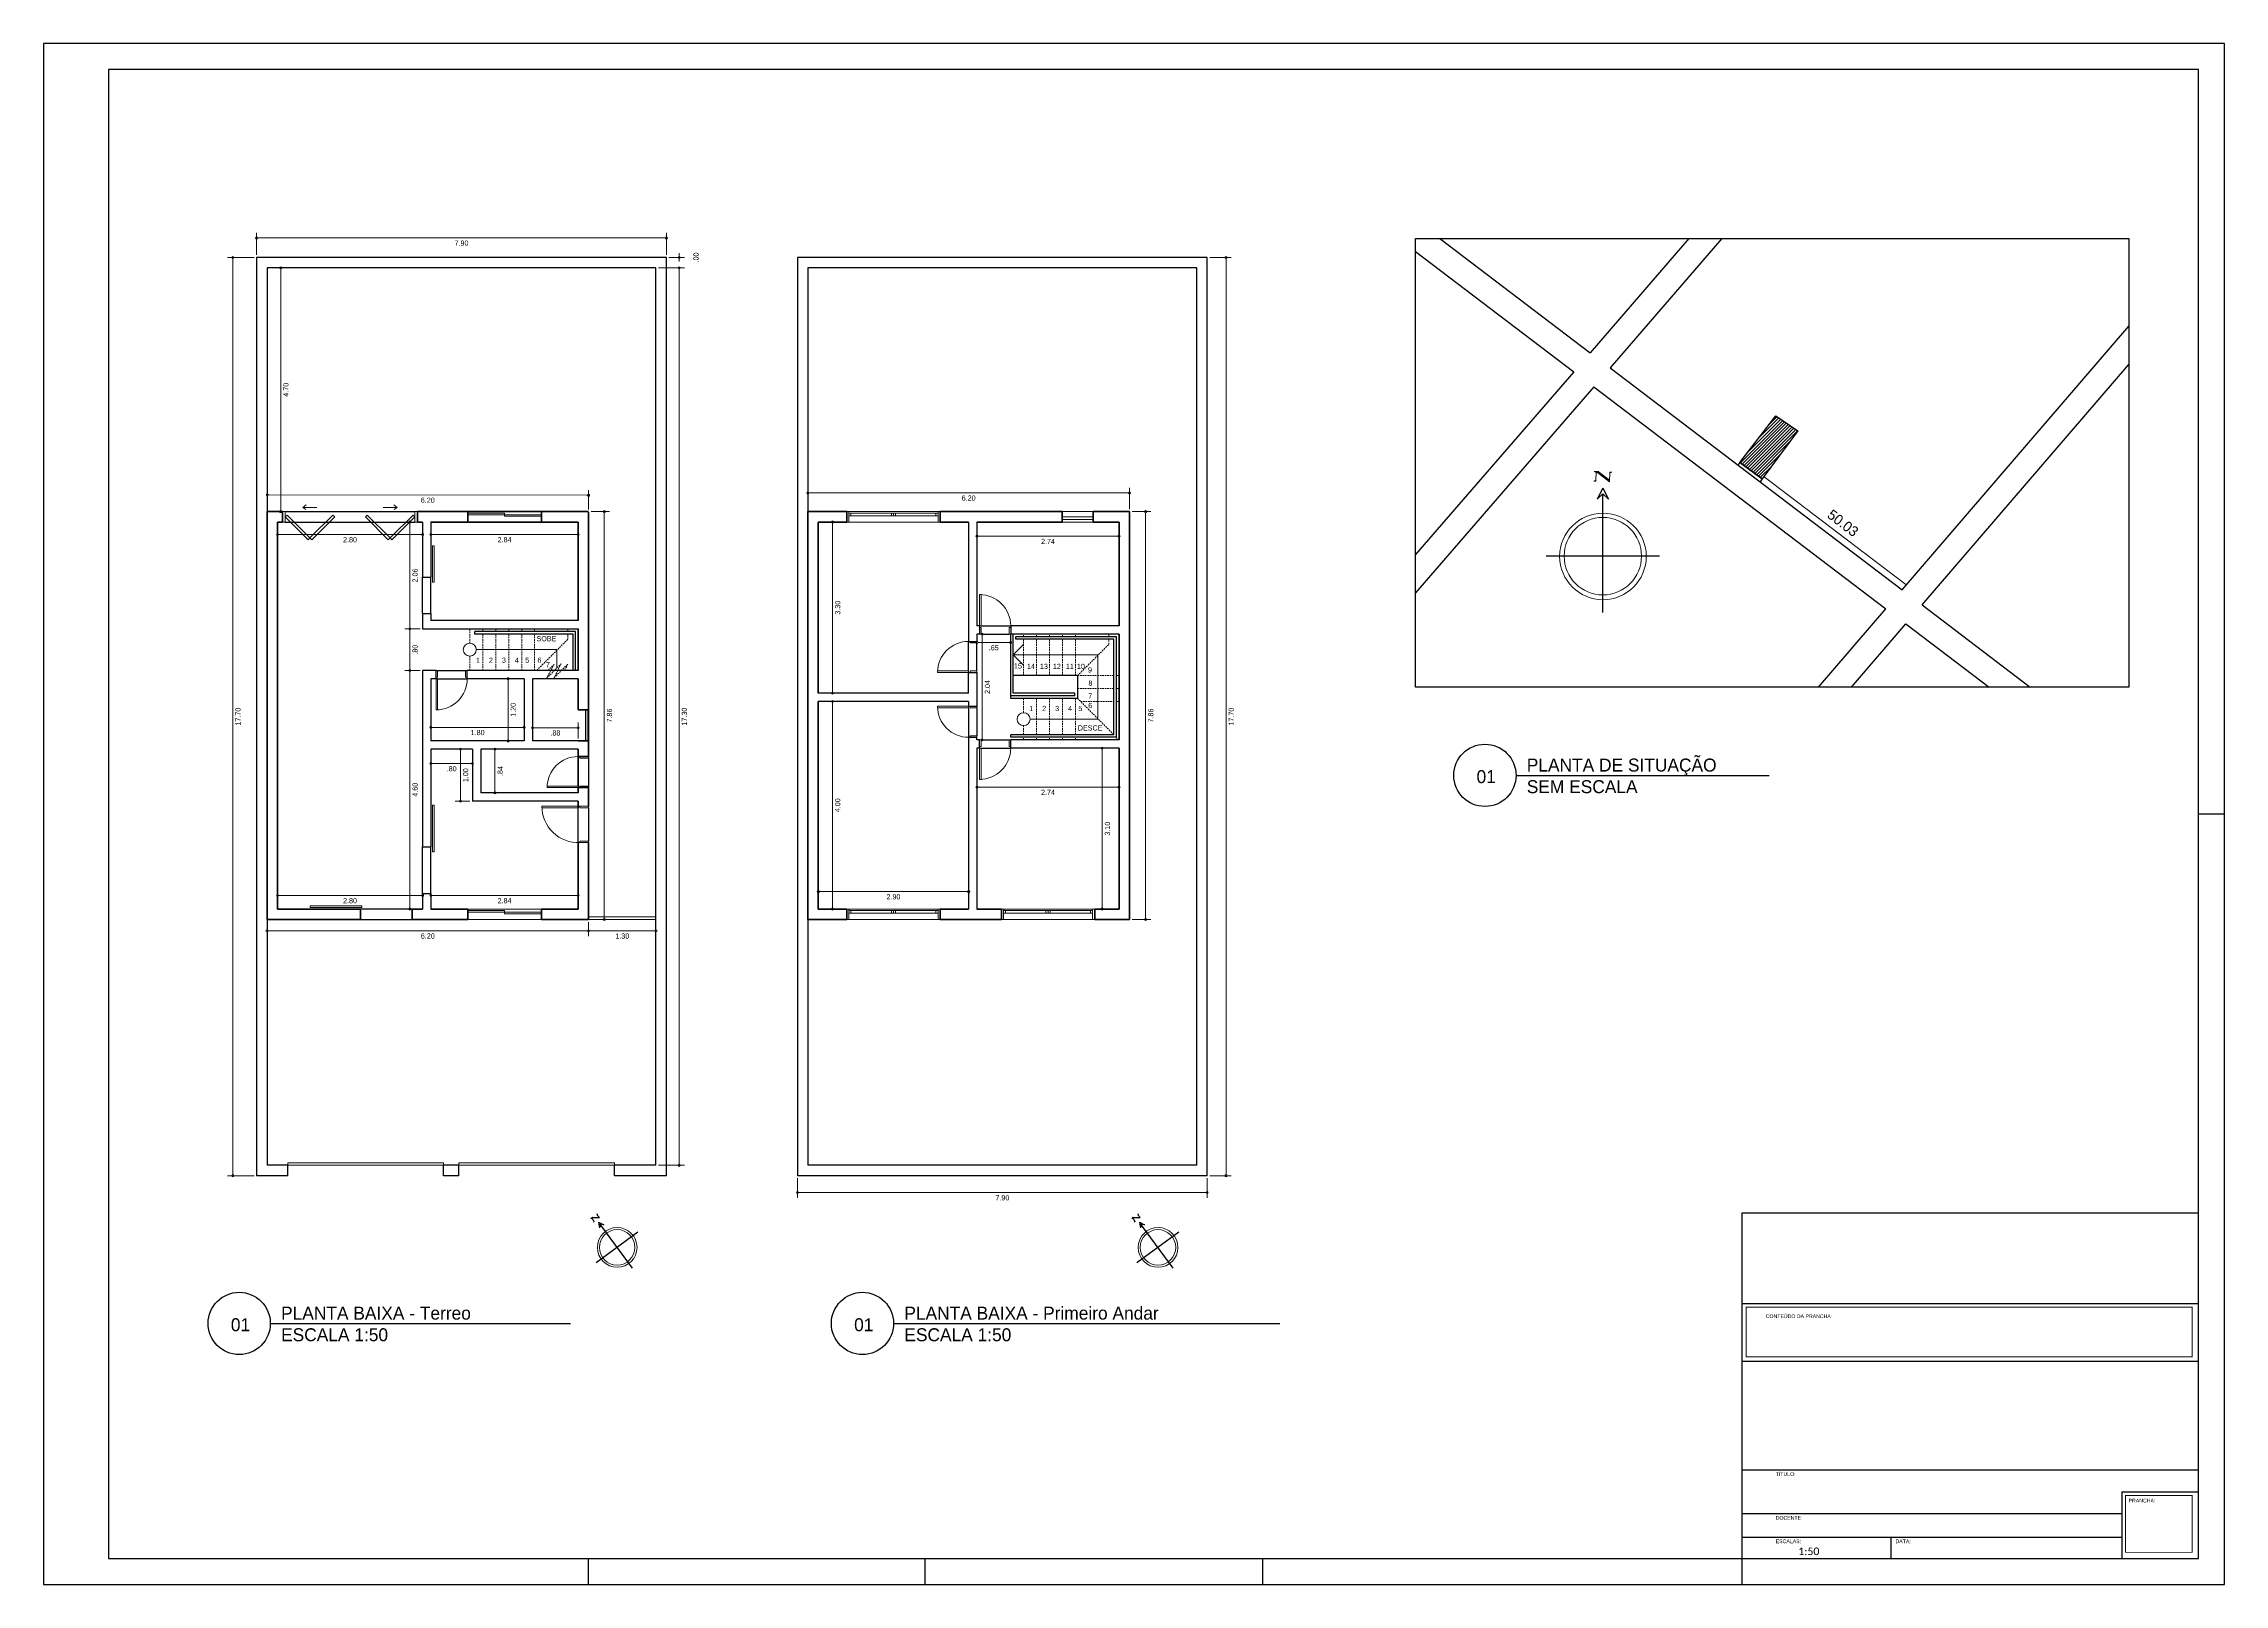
# Paper-space layout 'Folha 1' of a CAD drawing. Header units: inches, sheet in millimetres. Extents: x 0 to 841, y 0 to 594.
# The model-space entities are those that its viewports show. They can reach past a viewport. Long polylines and large blocks are cut down to what shows.
import ezdxf

# ---------------------------------------------------------------- set-up
doc = ezdxf.new("R2010")
doc.units = ezdxf.units.IN
doc.header["$MEASUREMENT"] = 0
doc.linetypes.add('TRACEJADA', pattern=[19.05, 12.7, -6.35])
for name, color, linetype, lineweight in [('Cotas', 253, 'Continuous', 9), ('Desnível', 70, 'Continuous', 30), ('Guarda-Corpo', 30, 'Continuous', 25), ('Janelas', 50, 'Continuous', 20), ('Paredes Externas', 6, 'Continuous', 35), ('Paredes Internas', 200, 'Continuous', 30), ('Peitoril', 4, 'Continuous', 15), ('Portas', 1, 'Continuous', 20), ('Projeções', 31, 'TRACEJADA', 9), ('Traço Fino', 7, 'Continuous', 13)]:
    doc.layers.add(name, color=color, linetype=linetype, lineweight=lineweight)
doc.styles.add('COTA', font='arial.ttf', dxfattribs={"height": 0.15})
doc.dimstyles.new('Cota Projetos Arquitetônicos', dxfattribs={"dimtxt": 0.1, "dimasz": 0.04, "dimexe": 0.1, "dimexo": 0.05, "dimgap": 0.05, "dimtad": 4, "dimzin": 4, "dimdsep": 46, "dimtxsty": 'Standard', "dimblk": 'DOTBLANK', "dimcen": 0.09, "dimclrd": 7, "dimclre": 7, "dimclrt": 7, "dimadec": 0, "dimazin": 0, "dimtfac": 1, "dimtmove": 2, "dimatfit": 3, "dimfxl": 1, "dimtolj": 1, "dimtzin": 0, "dimlwd": 13, "dimlwe": 13, "dimarcsym": 0})

# ---------------------------------------------------------------- blocks, each defined once
blk = doc.blocks.new('_DotBlank')
at = {"color": 0, "linetype": 'ByBlock', "lineweight": -2}
blk.add_line((-0.5, 0), (-1, 0), dxfattribs=at)
blk.add_circle((0, 0), 0.5, dxfattribs=at)
blk = doc.blocks.new('*D2')
at = {"layer": 'Cotas', "color": 7, "linetype": 'Continuous', "lineweight": 13, "transparency": 16777216}
for p, q in [((256298.478, 9351751.31), (256297.968, 9351751.31)), ((256298.068, 9351733.65), (256298.068, 9351751.27)), ((256298.478, 9351733.61), (256297.968, 9351733.61))]:
    blk.add_line(p, q, dxfattribs=at)
at = {"layer": 'Defpoints', "color": 0, "transparency": 16777216}
for p in [(256298.068, 9351751.31), (256298.528, 9351751.31), (256298.528, 9351733.61)]:
    blk.add_point(p, dxfattribs=at)
at = {"layer": 'Cotas', "color": 7, "lineweight": 13, "transparency": 16777216, "xscale": 0.04, "yscale": 0.04, "zscale": 0.04}
for p, rotation in [((256298.068, 9351751.31), 90), ((256298.068, 9351733.61), 270)]:
    blk.add_blockref('_DotBlank', p, dxfattribs=dict(at, rotation=rotation))
at = {"layer": 'Cotas', "color": 7, "transparency": 16777216, "insert": (256298.168, 9351742.46), "char_height": 0.1, "attachment_point": 5, "rotation": 90}
blk.add_mtext('\\A1;17.70', dxfattribs=at)
blk = doc.blocks.new('*D3')
at = {"layer": 'Cotas', "color": 7, "linetype": 'Continuous', "lineweight": 13, "transparency": 16777216}
for p, q in [((256298.528, 9351751.36), (256298.528, 9351751.786)), ((256306.388, 9351751.686), (256298.568, 9351751.686)), ((256306.428, 9351751.36), (256306.428, 9351751.786))]:
    blk.add_line(p, q, dxfattribs=at)
at = {"layer": 'Defpoints', "color": 0, "transparency": 16777216}
for p in [(256298.528, 9351751.686), (256298.528, 9351751.31), (256306.428, 9351751.31)]:
    blk.add_point(p, dxfattribs=at)
at = {"layer": 'Cotas', "color": 7, "lineweight": 13, "transparency": 16777216, "xscale": 0.04, "yscale": 0.04, "zscale": 0.04, "rotation": 180}
blk.add_blockref('_DotBlank', (256298.528, 9351751.686), dxfattribs=at)
at = {"layer": 'Cotas', "color": 7, "lineweight": 13, "transparency": 16777216, "xscale": 0.04, "yscale": 0.04, "zscale": 0.04}
blk.add_blockref('_DotBlank', (256306.428, 9351751.686), dxfattribs=at)
at = {"layer": 'Cotas', "color": 7, "transparency": 16777216, "insert": (256302.478, 9351751.586), "char_height": 0.1, "attachment_point": 5}
blk.add_mtext('\\A1;7.90', dxfattribs=at)
blk = doc.blocks.new('*D4')
at = {"layer": 'Cotas', "color": 7, "linetype": 'Continuous', "lineweight": 13, "transparency": 16777216}
for p, q in [((256306.478, 9351751.31), (256306.775, 9351751.31)), ((256306.478, 9351751.31), (256306.775, 9351751.31)), ((256306.675, 9351751.35), (256306.675, 9351751.39)), ((256306.675, 9351751.27), (256306.675, 9351751.23))]:
    blk.add_line(p, q, dxfattribs=at)
at = {"layer": 'Defpoints', "color": 0, "transparency": 16777216}
for p in [(256306.428, 9351751.31), (256306.428, 9351751.31), (256306.675, 9351751.31)]:
    blk.add_point(p, dxfattribs=at)
at = {"layer": 'Cotas', "color": 7, "lineweight": 13, "transparency": 16777216, "xscale": 0.04, "yscale": 0.04, "zscale": 0.04}
for rotation in [270, 90]:
    blk.add_blockref('_DotBlank', (256306.675, 9351751.31), dxfattribs=dict(at, rotation=rotation))
at = {"layer": 'Cotas', "color": 7, "transparency": 16777216, "insert": (256307, 9351751.31), "char_height": 0.1, "attachment_point": 5, "rotation": 90}
blk.add_mtext('\\A1;.00', dxfattribs=at)
blk = doc.blocks.new('*D5')
at = {"layer": 'Cotas', "color": 7, "linetype": 'Continuous', "lineweight": 13, "transparency": 16777216}
for p, q in [((256306.278, 9351751.11), (256306.775, 9351751.11)), ((256306.675, 9351751.07), (256306.675, 9351733.85)), ((256306.278, 9351733.81), (256306.775, 9351733.81))]:
    blk.add_line(p, q, dxfattribs=at)
at = {"layer": 'Defpoints', "color": 0, "transparency": 16777216}
for p in [(256306.228, 9351751.11), (256306.228, 9351733.81), (256306.675, 9351733.81)]:
    blk.add_point(p, dxfattribs=at)
at = {"layer": 'Cotas', "color": 7, "lineweight": 13, "transparency": 16777216, "xscale": 0.04, "yscale": 0.04, "zscale": 0.04}
for p, rotation in [((256306.675, 9351751.11), 90), ((256306.675, 9351733.81), 270)]:
    blk.add_blockref('_DotBlank', p, dxfattribs=dict(at, rotation=rotation))
at = {"layer": 'Cotas', "color": 7, "transparency": 16777216, "insert": (256306.775, 9351742.46), "char_height": 0.1, "attachment_point": 5, "rotation": 90}
blk.add_mtext('\\A1;17.30', dxfattribs=at)
blk = doc.blocks.new('*D6')
at = {"layer": 'Cotas', "color": 7, "linetype": 'Continuous', "lineweight": 13, "transparency": 16777216}
for p, q in [((256298.728, 9351738.5), (256298.728, 9351738.229)), ((256304.928, 9351738.5), (256304.928, 9351738.229)), ((256298.768, 9351738.329), (256304.888, 9351738.329))]:
    blk.add_line(p, q, dxfattribs=at)
at = {"layer": 'Defpoints', "color": 0, "transparency": 16777216}
for p in [(256298.728, 9351738.55), (256304.928, 9351738.55), (256304.928, 9351738.329)]:
    blk.add_point(p, dxfattribs=at)
at = {"layer": 'Cotas', "color": 7, "lineweight": 13, "transparency": 16777216, "xscale": 0.04, "yscale": 0.04, "zscale": 0.04, "rotation": 180}
blk.add_blockref('_DotBlank', (256298.728, 9351738.329), dxfattribs=at)
at = {"layer": 'Cotas', "color": 7, "lineweight": 13, "transparency": 16777216, "xscale": 0.04, "yscale": 0.04, "zscale": 0.04}
blk.add_blockref('_DotBlank', (256304.928, 9351738.329), dxfattribs=at)
at = {"layer": 'Cotas', "color": 7, "transparency": 16777216, "insert": (256301.828, 9351738.229), "char_height": 0.1, "attachment_point": 5}
blk.add_mtext('\\A1;6.20', dxfattribs=at)
blk = doc.blocks.new('*D7')
at = {"layer": 'Cotas', "color": 7, "linetype": 'Continuous', "lineweight": 13, "transparency": 16777216}
for p, q in [((256304.928, 9351738.5), (256304.928, 9351738.229)), ((256306.228, 9351738.5), (256306.228, 9351738.229)), ((256304.968, 9351738.329), (256306.188, 9351738.329))]:
    blk.add_line(p, q, dxfattribs=at)
at = {"layer": 'Defpoints', "color": 0, "transparency": 16777216}
for p in [(256304.928, 9351738.55), (256306.228, 9351738.55), (256306.228, 9351738.329)]:
    blk.add_point(p, dxfattribs=at)
at = {"layer": 'Cotas', "color": 7, "lineweight": 13, "transparency": 16777216, "xscale": 0.04, "yscale": 0.04, "zscale": 0.04, "rotation": 180}
blk.add_blockref('_DotBlank', (256304.928, 9351738.329), dxfattribs=at)
at = {"layer": 'Cotas', "color": 7, "lineweight": 13, "transparency": 16777216, "xscale": 0.04, "yscale": 0.04, "zscale": 0.04}
blk.add_blockref('_DotBlank', (256306.228, 9351738.329), dxfattribs=at)
at = {"layer": 'Cotas', "color": 7, "transparency": 16777216, "insert": (256305.578, 9351738.229), "char_height": 0.1, "attachment_point": 5}
blk.add_mtext('\\A1;1.30', dxfattribs=at)
blk = doc.blocks.new('*D8')
at = {"layer": 'Cotas', "color": 7, "linetype": 'Continuous', "lineweight": 13, "transparency": 16777216}
for p, q in [((256298.928, 9351738.8), (256298.928, 9351739.11)), ((256298.968, 9351739.01), (256301.688, 9351739.01)), ((256301.728, 9351738.8), (256301.728, 9351739.11))]:
    blk.add_line(p, q, dxfattribs=at)
at = {"layer": 'Defpoints', "color": 0, "transparency": 16777216}
for p in [(256301.728, 9351739.01), (256298.928, 9351738.75), (256301.728, 9351738.75)]:
    blk.add_point(p, dxfattribs=at)
at = {"layer": 'Cotas', "color": 7, "lineweight": 13, "transparency": 16777216, "xscale": 0.04, "yscale": 0.04, "zscale": 0.04, "rotation": 180}
blk.add_blockref('_DotBlank', (256298.928, 9351739.01), dxfattribs=at)
at = {"layer": 'Cotas', "color": 7, "lineweight": 13, "transparency": 16777216, "xscale": 0.04, "yscale": 0.04, "zscale": 0.04}
blk.add_blockref('_DotBlank', (256301.728, 9351739.01), dxfattribs=at)
at = {"layer": 'Cotas', "color": 7, "transparency": 16777216, "insert": (256300.328, 9351738.91), "char_height": 0.1, "attachment_point": 5}
blk.add_mtext('\\A1;2.80', dxfattribs=at)
blk = doc.blocks.new('*D9')
at = {"layer": 'Cotas', "color": 7, "linetype": 'Continuous', "lineweight": 13, "transparency": 16777216}
for p, q in [((256301.888, 9351738.8), (256301.888, 9351739.11)), ((256301.928, 9351739.01), (256304.688, 9351739.01)), ((256304.728, 9351738.8), (256304.728, 9351739.11))]:
    blk.add_line(p, q, dxfattribs=at)
at = {"layer": 'Defpoints', "color": 0, "transparency": 16777216}
for p in [(256304.728, 9351739.01), (256301.888, 9351738.75), (256304.728, 9351738.75)]:
    blk.add_point(p, dxfattribs=at)
at = {"layer": 'Cotas', "color": 7, "lineweight": 13, "transparency": 16777216, "xscale": 0.04, "yscale": 0.04, "zscale": 0.04, "rotation": 180}
blk.add_blockref('_DotBlank', (256301.888, 9351739.01), dxfattribs=at)
at = {"layer": 'Cotas', "color": 7, "lineweight": 13, "transparency": 16777216, "xscale": 0.04, "yscale": 0.04, "zscale": 0.04}
blk.add_blockref('_DotBlank', (256304.728, 9351739.01), dxfattribs=at)
at = {"layer": 'Cotas', "color": 7, "transparency": 16777216, "insert": (256303.308, 9351738.91), "char_height": 0.1, "attachment_point": 5}
blk.add_mtext('\\A1;2.84', dxfattribs=at)
blk = doc.blocks.new('*D10')
at = {"layer": 'Cotas', "color": 7, "linetype": 'Continuous', "lineweight": 13, "transparency": 16777216}
for p, q in [((256301.678, 9351743.35), (256301.383, 9351743.35)), ((256301.483, 9351738.79), (256301.483, 9351743.31)), ((256301.678, 9351738.75), (256301.383, 9351738.75))]:
    blk.add_line(p, q, dxfattribs=at)
at = {"layer": 'Defpoints', "color": 0, "transparency": 16777216}
for p in [(256301.483, 9351743.35), (256301.728, 9351743.35), (256301.728, 9351738.75)]:
    blk.add_point(p, dxfattribs=at)
at = {"layer": 'Cotas', "color": 7, "lineweight": 13, "transparency": 16777216, "xscale": 0.04, "yscale": 0.04, "zscale": 0.04}
for p, rotation in [((256301.483, 9351743.35), 90), ((256301.483, 9351738.75), 270)]:
    blk.add_blockref('_DotBlank', p, dxfattribs=dict(at, rotation=rotation))
at = {"layer": 'Cotas', "color": 7, "transparency": 16777216, "insert": (256301.583, 9351741.05), "char_height": 0.1, "attachment_point": 5, "rotation": 90}
blk.add_mtext('\\A1;4.60', dxfattribs=at)
blk = doc.blocks.new('*D11')
at = {"layer": 'Cotas', "color": 7, "linetype": 'Continuous', "lineweight": 13, "transparency": 16777216}
for p, q in [((256301.678, 9351746.21), (256301.383, 9351746.21)), ((256301.483, 9351746.17), (256301.483, 9351744.19)), ((256301.678, 9351744.15), (256301.383, 9351744.15))]:
    blk.add_line(p, q, dxfattribs=at)
at = {"layer": 'Defpoints', "color": 0, "transparency": 16777216}
for p in [(256301.728, 9351746.21), (256301.483, 9351744.15), (256301.728, 9351744.15)]:
    blk.add_point(p, dxfattribs=at)
at = {"layer": 'Cotas', "color": 7, "lineweight": 13, "transparency": 16777216, "xscale": 0.04, "yscale": 0.04, "zscale": 0.04}
for p, rotation in [((256301.483, 9351746.21), 90), ((256301.483, 9351744.15), 270)]:
    blk.add_blockref('_DotBlank', p, dxfattribs=dict(at, rotation=rotation))
at = {"layer": 'Cotas', "color": 7, "transparency": 16777216, "insert": (256301.583, 9351745.18), "char_height": 0.1, "attachment_point": 5, "rotation": 90}
blk.add_mtext('\\A1;2.06', dxfattribs=at)
blk = doc.blocks.new('*D12')
at = {"layer": 'Cotas', "color": 7, "linetype": 'Continuous', "lineweight": 13, "transparency": 16777216}
for p, q in [((256301.678, 9351744.15), (256301.383, 9351744.15)), ((256301.483, 9351744.11), (256301.483, 9351743.39)), ((256301.678, 9351743.35), (256301.383, 9351743.35))]:
    blk.add_line(p, q, dxfattribs=at)
at = {"layer": 'Defpoints', "color": 0, "transparency": 16777216}
for p in [(256301.728, 9351744.15), (256301.483, 9351743.35), (256301.728, 9351743.35)]:
    blk.add_point(p, dxfattribs=at)
at = {"layer": 'Cotas', "color": 7, "lineweight": 13, "transparency": 16777216, "xscale": 0.04, "yscale": 0.04, "zscale": 0.04}
for p, rotation in [((256301.483, 9351744.15), 90), ((256301.483, 9351743.35), 270)]:
    blk.add_blockref('_DotBlank', p, dxfattribs=dict(at, rotation=rotation))
at = {"layer": 'Cotas', "color": 7, "transparency": 16777216, "insert": (256301.583, 9351743.75), "char_height": 0.1, "attachment_point": 5, "rotation": 90}
blk.add_mtext('\\A1;.80', dxfattribs=at)
blk = doc.blocks.new('*D13')
at = {"layer": 'Cotas', "color": 7, "linetype": 'Continuous', "lineweight": 13, "transparency": 16777216}
for p, q in [((256298.928, 9351746.16), (256298.928, 9351745.869)), ((256301.728, 9351746.16), (256301.728, 9351745.869)), ((256298.968, 9351745.969), (256301.688, 9351745.969))]:
    blk.add_line(p, q, dxfattribs=at)
at = {"layer": 'Defpoints', "color": 0, "transparency": 16777216}
for p in [(256298.928, 9351746.21), (256301.728, 9351746.21), (256301.728, 9351745.969)]:
    blk.add_point(p, dxfattribs=at)
at = {"layer": 'Cotas', "color": 7, "lineweight": 13, "transparency": 16777216, "xscale": 0.04, "yscale": 0.04, "zscale": 0.04, "rotation": 180}
blk.add_blockref('_DotBlank', (256298.928, 9351745.969), dxfattribs=at)
at = {"layer": 'Cotas', "color": 7, "lineweight": 13, "transparency": 16777216, "xscale": 0.04, "yscale": 0.04, "zscale": 0.04}
blk.add_blockref('_DotBlank', (256301.728, 9351745.969), dxfattribs=at)
at = {"layer": 'Cotas', "color": 7, "transparency": 16777216, "insert": (256300.328, 9351745.869), "char_height": 0.1, "attachment_point": 5}
blk.add_mtext('\\A1;2.80', dxfattribs=at)
blk = doc.blocks.new('*D14')
at = {"layer": 'Cotas', "color": 7, "linetype": 'Continuous', "lineweight": 13, "transparency": 16777216}
for p, q in [((256301.888, 9351746.16), (256301.888, 9351745.869)), ((256304.728, 9351746.16), (256304.728, 9351745.869)), ((256301.928, 9351745.969), (256304.688, 9351745.969))]:
    blk.add_line(p, q, dxfattribs=at)
at = {"layer": 'Defpoints', "color": 0, "transparency": 16777216}
for p in [(256301.888, 9351746.21), (256304.728, 9351746.21), (256304.728, 9351745.969)]:
    blk.add_point(p, dxfattribs=at)
at = {"layer": 'Cotas', "color": 7, "lineweight": 13, "transparency": 16777216, "xscale": 0.04, "yscale": 0.04, "zscale": 0.04, "rotation": 180}
blk.add_blockref('_DotBlank', (256301.888, 9351745.969), dxfattribs=at)
at = {"layer": 'Cotas', "color": 7, "lineweight": 13, "transparency": 16777216, "xscale": 0.04, "yscale": 0.04, "zscale": 0.04}
blk.add_blockref('_DotBlank', (256304.728, 9351745.969), dxfattribs=at)
at = {"layer": 'Cotas', "color": 7, "transparency": 16777216, "insert": (256303.308, 9351745.869), "char_height": 0.1, "attachment_point": 5}
blk.add_mtext('\\A1;2.84', dxfattribs=at)
blk = doc.blocks.new('*D16')
at = {"layer": 'Cotas', "color": 7, "linetype": 'Continuous', "lineweight": 13, "transparency": 16777216}
for p, q in [((256298.728, 9351746.46), (256298.729, 9351746.834)), ((256298.769, 9351746.734), (256304.889, 9351746.725)), ((256304.928, 9351746.451), (256304.929, 9351746.825))]:
    blk.add_line(p, q, dxfattribs=at)
at = {"layer": 'Defpoints', "color": 0, "transparency": 16777216}
for p in [(256304.929, 9351746.725), (256298.728, 9351746.41), (256304.928, 9351746.401)]:
    blk.add_point(p, dxfattribs=at)
at = {"layer": 'Cotas', "color": 7, "lineweight": 13, "transparency": 16777216, "xscale": 0.04, "yscale": 0.04, "zscale": 0.04}
for p, rotation in [((256298.729, 9351746.734), 179.9161044573663), ((256304.929, 9351746.725), 359.9161044573663)]:
    blk.add_blockref('_DotBlank', p, dxfattribs=dict(at, rotation=rotation))
at = {"layer": 'Cotas', "color": 7, "transparency": 16777216, "insert": (256301.828, 9351746.63), "char_height": 0.1, "attachment_point": 5, "rotation": 359.9161}
blk.add_mtext('\\A1;6.20', dxfattribs=at)
blk = doc.blocks.new('*D17')
at = {"layer": 'Cotas', "color": 7, "linetype": 'Continuous', "lineweight": 13, "transparency": 16777216}
for p, q in [((256298.778, 9351751.11), (256299.092, 9351751.11)), ((256298.992, 9351751.07), (256298.992, 9351746.45)), ((256298.778, 9351746.41), (256299.092, 9351746.41))]:
    blk.add_line(p, q, dxfattribs=at)
at = {"layer": 'Defpoints', "color": 0, "transparency": 16777216}
for p in [(256298.728, 9351751.11), (256298.728, 9351746.41), (256298.992, 9351746.41)]:
    blk.add_point(p, dxfattribs=at)
at = {"layer": 'Cotas', "color": 7, "lineweight": 13, "transparency": 16777216, "xscale": 0.04, "yscale": 0.04, "zscale": 0.04}
for p, rotation in [((256298.992, 9351751.11), 90), ((256298.992, 9351746.41), 270)]:
    blk.add_blockref('_DotBlank', p, dxfattribs=dict(at, rotation=rotation))
at = {"layer": 'Cotas', "color": 7, "transparency": 16777216, "insert": (256299.092, 9351748.76), "char_height": 0.1, "attachment_point": 5, "rotation": 90}
blk.add_mtext('\\A1;4.70', dxfattribs=at)
blk = doc.blocks.new('*D18')
at = {"layer": 'Cotas', "color": 7, "linetype": 'Continuous', "lineweight": 13, "transparency": 16777216}
for p, q in [((256301.888, 9351741.78), (256301.888, 9351741.454)), ((256302.648, 9351741.554), (256301.928, 9351741.554)), ((256302.688, 9351741.78), (256302.688, 9351741.454))]:
    blk.add_line(p, q, dxfattribs=at)
at = {"layer": 'Defpoints', "color": 0, "transparency": 16777216}
for p in [(256301.888, 9351741.83), (256302.688, 9351741.83), (256301.888, 9351741.554)]:
    blk.add_point(p, dxfattribs=at)
at = {"layer": 'Cotas', "color": 7, "lineweight": 13, "transparency": 16777216, "xscale": 0.04, "yscale": 0.04, "zscale": 0.04}
for p, rotation in [((256301.888, 9351741.554), 180.0000001334021), ((256302.688, 9351741.554), 1.334021693111254e-07)]:
    blk.add_blockref('_DotBlank', p, dxfattribs=dict(at, rotation=rotation))
at = {"layer": 'Cotas', "color": 7, "transparency": 16777216, "insert": (256302.288, 9351741.454), "char_height": 0.1, "attachment_point": 5, "rotation": 0}
blk.add_mtext('\\A1;.80', dxfattribs=at)
blk = doc.blocks.new('*D19')
at = {"layer": 'Cotas', "color": 7, "linetype": 'Continuous', "lineweight": 13, "transparency": 16777216}
for p, q in [((256302.898, 9351741.83), (256303.223, 9351741.83)), ((256303.123, 9351741.79), (256303.123, 9351741.03)), ((256302.898, 9351740.99), (256303.223, 9351740.99))]:
    blk.add_line(p, q, dxfattribs=at)
at = {"layer": 'Defpoints', "color": 0, "transparency": 16777216}
for p in [(256302.848, 9351741.83), (256302.848, 9351740.99), (256303.123, 9351740.99)]:
    blk.add_point(p, dxfattribs=at)
at = {"layer": 'Cotas', "color": 7, "lineweight": 13, "transparency": 16777216, "xscale": 0.04, "yscale": 0.04, "zscale": 0.04}
for p, rotation in [((256303.123, 9351741.83), 90), ((256303.123, 9351740.99), 270)]:
    blk.add_blockref('_DotBlank', p, dxfattribs=dict(at, rotation=rotation))
at = {"layer": 'Cotas', "color": 7, "transparency": 16777216, "insert": (256303.223, 9351741.41), "char_height": 0.1, "attachment_point": 5, "rotation": 90}
blk.add_mtext('\\A1;.84', dxfattribs=at)
blk = doc.blocks.new('*D21')
at = {"layer": 'Cotas', "color": 7, "linetype": 'Continuous', "lineweight": 13, "transparency": 16777216}
for p, q in [((256302.638, 9351741.83), (256302.358, 9351741.83)), ((256302.458, 9351741.79), (256302.458, 9351740.87)), ((256302.638, 9351740.83), (256302.358, 9351740.83))]:
    blk.add_line(p, q, dxfattribs=at)
at = {"layer": 'Defpoints', "color": 0, "transparency": 16777216}
for p in [(256302.688, 9351741.83), (256302.458, 9351740.83), (256302.688, 9351740.83)]:
    blk.add_point(p, dxfattribs=at)
at = {"layer": 'Cotas', "color": 7, "lineweight": 13, "transparency": 16777216, "xscale": 0.04, "yscale": 0.04, "zscale": 0.04}
for p, rotation in [((256302.458, 9351741.83), 90), ((256302.458, 9351740.83), 270)]:
    blk.add_blockref('_DotBlank', p, dxfattribs=dict(at, rotation=rotation))
at = {"layer": 'Cotas', "color": 7, "transparency": 16777216, "insert": (256302.558, 9351741.33), "char_height": 0.1, "attachment_point": 5, "rotation": 90}
blk.add_mtext('\\A1;1.00', dxfattribs=at)
blk = doc.blocks.new('*D22')
at = {"layer": 'Cotas', "color": 7, "linetype": 'Continuous', "lineweight": 13, "transparency": 16777216}
for p, q in [((256303.638, 9351743.19), (256303.276, 9351743.19)), ((256303.376, 9351743.15), (256303.376, 9351742.03)), ((256303.638, 9351741.99), (256303.276, 9351741.99))]:
    blk.add_line(p, q, dxfattribs=at)
at = {"layer": 'Defpoints', "color": 0, "transparency": 16777216}
for p in [(256303.688, 9351743.19), (256303.376, 9351741.99), (256303.688, 9351741.99)]:
    blk.add_point(p, dxfattribs=at)
at = {"layer": 'Cotas', "color": 7, "lineweight": 13, "transparency": 16777216, "xscale": 0.04, "yscale": 0.04, "zscale": 0.04}
for p, rotation in [((256303.376, 9351743.19), 90), ((256303.376, 9351741.99), 270)]:
    blk.add_blockref('_DotBlank', p, dxfattribs=dict(at, rotation=rotation))
at = {"layer": 'Cotas', "color": 7, "transparency": 16777216, "insert": (256303.476, 9351742.59), "char_height": 0.1, "attachment_point": 5, "rotation": 90}
blk.add_mtext('\\A1;1.20', dxfattribs=at)
blk = doc.blocks.new('*D23')
at = {"layer": 'Cotas', "color": 7, "linetype": 'Continuous', "lineweight": 13, "transparency": 16777216}
for p, q in [((256301.888, 9351742.04), (256301.888, 9351742.352)), ((256301.928, 9351742.252), (256303.648, 9351742.252)), ((256303.688, 9351742.04), (256303.688, 9351742.352))]:
    blk.add_line(p, q, dxfattribs=at)
at = {"layer": 'Defpoints', "color": 0, "transparency": 16777216}
for p in [(256303.688, 9351742.252), (256301.888, 9351741.99), (256303.688, 9351741.99)]:
    blk.add_point(p, dxfattribs=at)
at = {"layer": 'Cotas', "color": 7, "lineweight": 13, "transparency": 16777216, "xscale": 0.04, "yscale": 0.04, "zscale": 0.04, "rotation": 180}
blk.add_blockref('_DotBlank', (256301.888, 9351742.252), dxfattribs=at)
at = {"layer": 'Cotas', "color": 7, "lineweight": 13, "transparency": 16777216, "xscale": 0.04, "yscale": 0.04, "zscale": 0.04}
blk.add_blockref('_DotBlank', (256303.688, 9351742.252), dxfattribs=at)
at = {"layer": 'Cotas', "color": 7, "transparency": 16777216, "insert": (256302.788, 9351742.152), "char_height": 0.1, "attachment_point": 5}
blk.add_mtext('\\A1;1.80', dxfattribs=at)
blk = doc.blocks.new('*D24')
at = {"layer": 'Cotas', "color": 7, "linetype": 'Continuous', "lineweight": 13, "transparency": 16777216}
for p, q in [((256303.848, 9351742.04), (256303.848, 9351742.344)), ((256303.888, 9351742.244), (256304.688, 9351742.244)), ((256304.728, 9351742.04), (256304.728, 9351742.344))]:
    blk.add_line(p, q, dxfattribs=at)
at = {"layer": 'Defpoints', "color": 0, "transparency": 16777216}
for p in [(256304.728, 9351742.244), (256303.848, 9351741.99), (256304.728, 9351741.99)]:
    blk.add_point(p, dxfattribs=at)
at = {"layer": 'Cotas', "color": 7, "lineweight": 13, "transparency": 16777216, "xscale": 0.04, "yscale": 0.04, "zscale": 0.04, "rotation": 180}
blk.add_blockref('_DotBlank', (256303.848, 9351742.244), dxfattribs=at)
at = {"layer": 'Cotas', "color": 7, "lineweight": 13, "transparency": 16777216, "xscale": 0.04, "yscale": 0.04, "zscale": 0.04}
blk.add_blockref('_DotBlank', (256304.728, 9351742.244), dxfattribs=at)
at = {"layer": 'Cotas', "color": 7, "transparency": 16777216, "insert": (256304.288, 9351742.144), "char_height": 0.1, "attachment_point": 5}
blk.add_mtext('\\A1;.88', dxfattribs=at)
blk = doc.blocks.new('*D25')
at = {"layer": 'Cotas', "color": 7, "linetype": 'Continuous', "lineweight": 13, "transparency": 16777216}
for p, q in [((256312.417, 9351741.8), (256312.417, 9351741)), ((256315.157, 9351741.8), (256315.157, 9351741)), ((256315.117, 9351741.1), (256312.457, 9351741.1))]:
    blk.add_line(p, q, dxfattribs=at)
at = {"layer": 'Defpoints', "color": 0, "transparency": 16777216}
for p in [(256312.417, 9351741.85), (256315.157, 9351741.85), (256312.417, 9351741.1)]:
    blk.add_point(p, dxfattribs=at)
at = {"layer": 'Cotas', "color": 7, "lineweight": 13, "transparency": 16777216, "xscale": 0.04, "yscale": 0.04, "zscale": 0.04}
for p, rotation in [((256312.417, 9351741.1), 180.0000000389495), ((256315.157, 9351741.1), 3.894956357441969e-08)]:
    blk.add_blockref('_DotBlank', p, dxfattribs=dict(at, rotation=rotation))
at = {"layer": 'Cotas', "color": 7, "transparency": 16777216, "insert": (256313.787, 9351741), "char_height": 0.1, "attachment_point": 5, "rotation": 0}
blk.add_mtext('\\A1;2.74', dxfattribs=at)
blk = doc.blocks.new('*D26')
at = {"layer": 'Cotas', "color": 7, "linetype": 'Continuous', "lineweight": 13, "transparency": 16777216}
for p, q in [((256315.107, 9351741.85), (256314.733, 9351741.85)), ((256314.833, 9351741.81), (256314.833, 9351738.79)), ((256315.107, 9351738.75), (256314.733, 9351738.75))]:
    blk.add_line(p, q, dxfattribs=at)
at = {"layer": 'Defpoints', "color": 0, "transparency": 16777216}
for p in [(256315.157, 9351741.85), (256314.833, 9351738.75), (256315.157, 9351738.75)]:
    blk.add_point(p, dxfattribs=at)
at = {"layer": 'Cotas', "color": 7, "lineweight": 13, "transparency": 16777216, "xscale": 0.04, "yscale": 0.04, "zscale": 0.04}
for p, rotation in [((256314.833, 9351741.85), 90), ((256314.833, 9351738.75), 270)]:
    blk.add_blockref('_DotBlank', p, dxfattribs=dict(at, rotation=rotation))
at = {"layer": 'Cotas', "color": 7, "transparency": 16777216, "insert": (256314.933, 9351740.3), "char_height": 0.1, "attachment_point": 5, "rotation": 90}
blk.add_mtext('\\A1;3.10', dxfattribs=at)
blk = doc.blocks.new('*D28')
at = {"layer": 'Cotas', "color": 7, "linetype": 'Continuous', "lineweight": 13, "transparency": 16777216}
for p, q in [((256309.407, 9351742.75), (256309.733, 9351742.75)), ((256309.633, 9351742.71), (256309.633, 9351738.79)), ((256309.407, 9351738.75), (256309.733, 9351738.75))]:
    blk.add_line(p, q, dxfattribs=at)
at = {"layer": 'Defpoints', "color": 0, "transparency": 16777216}
for p in [(256309.357, 9351742.75), (256309.357, 9351738.75), (256309.633, 9351738.75)]:
    blk.add_point(p, dxfattribs=at)
at = {"layer": 'Cotas', "color": 7, "lineweight": 13, "transparency": 16777216, "xscale": 0.04, "yscale": 0.04, "zscale": 0.04}
for p, rotation in [((256309.633, 9351742.75), 90), ((256309.633, 9351738.75), 270)]:
    blk.add_blockref('_DotBlank', p, dxfattribs=dict(at, rotation=rotation))
at = {"layer": 'Cotas', "color": 7, "transparency": 16777216, "insert": (256309.733, 9351740.75), "char_height": 0.1, "attachment_point": 5, "rotation": 90}
blk.add_mtext('\\A1;4.00', dxfattribs=at)
blk = doc.blocks.new('*D29')
at = {"layer": 'Cotas', "color": 7, "linetype": 'Continuous', "lineweight": 13, "transparency": 16777216}
for p, q in [((256309.357, 9351738.8), (256309.357, 9351739.186)), ((256312.217, 9351739.086), (256309.397, 9351739.086)), ((256312.257, 9351738.8), (256312.257, 9351739.186))]:
    blk.add_line(p, q, dxfattribs=at)
at = {"layer": 'Defpoints', "color": 0, "transparency": 16777216}
for p in [(256309.357, 9351739.086), (256309.357, 9351738.75), (256312.257, 9351738.75)]:
    blk.add_point(p, dxfattribs=at)
at = {"layer": 'Cotas', "color": 7, "lineweight": 13, "transparency": 16777216, "xscale": 0.04, "yscale": 0.04, "zscale": 0.04}
for p, rotation in [((256309.357, 9351739.086), 180.0000000368006), ((256312.257, 9351739.086), 3.680056259725006e-08)]:
    blk.add_blockref('_DotBlank', p, dxfattribs=dict(at, rotation=rotation))
at = {"layer": 'Cotas', "color": 7, "transparency": 16777216, "insert": (256310.807, 9351738.986), "char_height": 0.1, "attachment_point": 5, "rotation": 0}
blk.add_mtext('\\A1;2.90', dxfattribs=at)
blk = doc.blocks.new('*D30')
at = {"layer": 'Cotas', "color": 7, "linetype": 'Continuous', "lineweight": 13, "transparency": 16777216}
for p, q in [((256309.407, 9351746.21), (256309.733, 9351746.21)), ((256309.633, 9351746.17), (256309.633, 9351742.95)), ((256309.407, 9351742.91), (256309.733, 9351742.91))]:
    blk.add_line(p, q, dxfattribs=at)
at = {"layer": 'Defpoints', "color": 0, "transparency": 16777216}
for p in [(256309.357, 9351746.21), (256309.357, 9351742.91), (256309.633, 9351742.91)]:
    blk.add_point(p, dxfattribs=at)
at = {"layer": 'Cotas', "color": 7, "lineweight": 13, "transparency": 16777216, "xscale": 0.04, "yscale": 0.04, "zscale": 0.04}
for p, rotation in [((256309.633, 9351746.21), 90), ((256309.633, 9351742.91), 270)]:
    blk.add_blockref('_DotBlank', p, dxfattribs=dict(at, rotation=rotation))
at = {"layer": 'Cotas', "color": 7, "transparency": 16777216, "insert": (256309.733, 9351744.56), "char_height": 0.1, "attachment_point": 5, "rotation": 90}
blk.add_mtext('\\A1;3.30', dxfattribs=at)
blk = doc.blocks.new('*D31')
at = {"layer": 'Cotas', "color": 7, "linetype": 'Continuous', "lineweight": 13, "transparency": 16777216}
for p, q in [((256312.417, 9351746.16), (256312.417, 9351745.836)), ((256315.157, 9351746.16), (256315.157, 9351745.836)), ((256312.457, 9351745.936), (256315.117, 9351745.936))]:
    blk.add_line(p, q, dxfattribs=at)
at = {"layer": 'Defpoints', "color": 0, "transparency": 16777216}
for p in [(256312.417, 9351746.21), (256315.157, 9351746.21), (256315.157, 9351745.936)]:
    blk.add_point(p, dxfattribs=at)
at = {"layer": 'Cotas', "color": 7, "lineweight": 13, "transparency": 16777216, "xscale": 0.04, "yscale": 0.04, "zscale": 0.04, "rotation": 180}
blk.add_blockref('_DotBlank', (256312.417, 9351745.936), dxfattribs=at)
at = {"layer": 'Cotas', "color": 7, "lineweight": 13, "transparency": 16777216, "xscale": 0.04, "yscale": 0.04, "zscale": 0.04}
blk.add_blockref('_DotBlank', (256315.157, 9351745.936), dxfattribs=at)
at = {"layer": 'Cotas', "color": 7, "transparency": 16777216, "insert": (256313.787, 9351745.836), "char_height": 0.1, "attachment_point": 5}
blk.add_mtext('\\A1;2.74', dxfattribs=at)
blk = doc.blocks.new('*D32')
at = {"layer": 'Cotas', "color": 7, "linetype": 'Continuous', "lineweight": 13, "transparency": 16777216}
for p, q in [((256312.417, 9351744), (256312.417, 9351743.787)), ((256313.067, 9351744), (256313.067, 9351743.787)), ((256313.027, 9351743.887), (256312.457, 9351743.887))]:
    blk.add_line(p, q, dxfattribs=at)
at = {"layer": 'Defpoints', "color": 0, "transparency": 16777216}
for p in [(256312.417, 9351744.05), (256313.067, 9351744.05), (256312.417, 9351743.887)]:
    blk.add_point(p, dxfattribs=at)
at = {"layer": 'Cotas', "color": 7, "lineweight": 13, "transparency": 16777216, "xscale": 0.04, "yscale": 0.04, "zscale": 0.04, "rotation": 180}
blk.add_blockref('_DotBlank', (256312.417, 9351743.887), dxfattribs=at)
at = {"layer": 'Cotas', "color": 7, "lineweight": 13, "transparency": 16777216, "xscale": 0.04, "yscale": 0.04, "zscale": 0.04}
blk.add_blockref('_DotBlank', (256313.067, 9351743.887), dxfattribs=at)
at = {"layer": 'Cotas', "color": 7, "transparency": 16777216, "insert": (256312.742, 9351743.787), "char_height": 0.1, "attachment_point": 5}
blk.add_mtext('\\A1;.65', dxfattribs=at)
blk = doc.blocks.new('*D33')
at = {"layer": 'Cotas', "color": 7, "linetype": 'Continuous', "lineweight": 13, "transparency": 16777216}
for p, q in [((256312.467, 9351744.05), (256312.619, 9351744.05)), ((256312.519, 9351742.05), (256312.519, 9351744.01)), ((256312.467, 9351742.01), (256312.619, 9351742.01))]:
    blk.add_line(p, q, dxfattribs=at)
at = {"layer": 'Defpoints', "color": 0, "transparency": 16777216}
for p in [(256312.417, 9351744.05), (256312.519, 9351744.05), (256312.417, 9351742.01)]:
    blk.add_point(p, dxfattribs=at)
at = {"layer": 'Cotas', "color": 7, "lineweight": 13, "transparency": 16777216, "xscale": 0.04, "yscale": 0.04, "zscale": 0.04}
for p, rotation in [((256312.519, 9351744.05), 90), ((256312.519, 9351742.01), 270)]:
    blk.add_blockref('_DotBlank', p, dxfattribs=dict(at, rotation=rotation))
at = {"layer": 'Cotas', "color": 7, "transparency": 16777216, "insert": (256312.619, 9351743.03), "char_height": 0.1, "attachment_point": 5, "rotation": 90}
blk.add_mtext('\\A1;2.04', dxfattribs=at)
blk = doc.blocks.new('*D34')
at = {"layer": 'Cotas', "color": 7, "linetype": 'Continuous', "lineweight": 13, "transparency": 16777216}
for p, q in [((256309.157, 9351746.46), (256309.157, 9351746.871)), ((256315.357, 9351746.46), (256315.357, 9351746.871)), ((256309.197, 9351746.771), (256315.317, 9351746.771))]:
    blk.add_line(p, q, dxfattribs=at)
at = {"layer": 'Defpoints', "color": 0, "transparency": 16777216}
for p in [(256315.357, 9351746.771), (256309.157, 9351746.41), (256315.357, 9351746.41)]:
    blk.add_point(p, dxfattribs=at)
at = {"layer": 'Cotas', "color": 7, "lineweight": 13, "transparency": 16777216, "xscale": 0.04, "yscale": 0.04, "zscale": 0.04, "rotation": 180}
blk.add_blockref('_DotBlank', (256309.157, 9351746.771), dxfattribs=at)
at = {"layer": 'Cotas', "color": 7, "lineweight": 13, "transparency": 16777216, "xscale": 0.04, "yscale": 0.04, "zscale": 0.04}
blk.add_blockref('_DotBlank', (256315.357, 9351746.771), dxfattribs=at)
at = {"layer": 'Cotas', "color": 7, "transparency": 16777216, "insert": (256312.257, 9351746.671), "char_height": 0.1, "attachment_point": 5}
blk.add_mtext('\\A1;6.20', dxfattribs=at)
blk = doc.blocks.new('*D35')
at = {"layer": 'Cotas', "color": 7, "linetype": 'Continuous', "lineweight": 13, "transparency": 16777216}
for p, q in [((256315.407, 9351746.41), (256315.769, 9351746.41)), ((256315.669, 9351746.37), (256315.669, 9351738.59)), ((256315.407, 9351738.55), (256315.769, 9351738.55))]:
    blk.add_line(p, q, dxfattribs=at)
at = {"layer": 'Defpoints', "color": 0, "transparency": 16777216}
for p in [(256315.357, 9351746.41), (256315.357, 9351738.55), (256315.669, 9351738.55)]:
    blk.add_point(p, dxfattribs=at)
at = {"layer": 'Cotas', "color": 7, "lineweight": 13, "transparency": 16777216, "xscale": 0.04, "yscale": 0.04, "zscale": 0.04}
for p, rotation in [((256315.669, 9351746.41), 90), ((256315.669, 9351738.55), 270)]:
    blk.add_blockref('_DotBlank', p, dxfattribs=dict(at, rotation=rotation))
at = {"layer": 'Cotas', "color": 7, "transparency": 16777216, "insert": (256315.769, 9351742.48), "char_height": 0.1, "attachment_point": 5, "rotation": 90}
blk.add_mtext('\\A1;7.86', dxfattribs=at)
blk = doc.blocks.new('*D36')
at = {"layer": 'Cotas', "color": 7, "linetype": 'Continuous', "lineweight": 13, "transparency": 16777216}
for p, q in [((256304.978, 9351746.41), (256305.331, 9351746.41)), ((256305.231, 9351738.59), (256305.231, 9351746.37)), ((256304.978, 9351738.55), (256305.331, 9351738.55))]:
    blk.add_line(p, q, dxfattribs=at)
at = {"layer": 'Defpoints', "color": 0, "transparency": 16777216}
for p in [(256304.928, 9351746.41), (256305.231, 9351746.41), (256304.928, 9351738.55)]:
    blk.add_point(p, dxfattribs=at)
at = {"layer": 'Cotas', "color": 7, "lineweight": 13, "transparency": 16777216, "xscale": 0.04, "yscale": 0.04, "zscale": 0.04}
for p, rotation in [((256305.231, 9351746.41), 90), ((256305.231, 9351738.55), 270)]:
    blk.add_blockref('_DotBlank', p, dxfattribs=dict(at, rotation=rotation))
at = {"layer": 'Cotas', "color": 7, "transparency": 16777216, "insert": (256305.331, 9351742.48), "char_height": 0.1, "attachment_point": 5, "rotation": 90}
blk.add_mtext('\\A1;7.86', dxfattribs=at)
blk = doc.blocks.new('*D37')
at = {"layer": 'Cotas', "color": 7, "linetype": 'Continuous', "lineweight": 13, "transparency": 16777216}
for p, q in [((256316.907, 9351751.31), (256317.32, 9351751.31)), ((256317.22, 9351751.27), (256317.22, 9351733.65)), ((256316.907, 9351733.61), (256317.32, 9351733.61))]:
    blk.add_line(p, q, dxfattribs=at)
at = {"layer": 'Defpoints', "color": 0, "transparency": 16777216}
for p in [(256316.857, 9351751.31), (256316.857, 9351733.61), (256317.22, 9351733.61)]:
    blk.add_point(p, dxfattribs=at)
at = {"layer": 'Cotas', "color": 7, "lineweight": 13, "transparency": 16777216, "xscale": 0.04, "yscale": 0.04, "zscale": 0.04}
for p, rotation in [((256317.22, 9351751.31), 90), ((256317.22, 9351733.61), 270)]:
    blk.add_blockref('_DotBlank', p, dxfattribs=dict(at, rotation=rotation))
at = {"layer": 'Cotas', "color": 7, "transparency": 16777216, "insert": (256317.32, 9351742.46), "char_height": 0.1, "attachment_point": 5, "rotation": 90}
blk.add_mtext('\\A1;17.70', dxfattribs=at)
blk = doc.blocks.new('*D38')
at = {"layer": 'Cotas', "color": 7, "linetype": 'Continuous', "lineweight": 13, "transparency": 16777216}
for p, q in [((256308.957, 9351733.56), (256308.957, 9351733.184)), ((256316.857, 9351733.56), (256316.857, 9351733.184)), ((256316.817, 9351733.284), (256308.997, 9351733.284))]:
    blk.add_line(p, q, dxfattribs=at)
at = {"layer": 'Defpoints', "color": 0, "transparency": 16777216}
for p in [(256308.957, 9351733.61), (256316.857, 9351733.61), (256308.957, 9351733.284)]:
    blk.add_point(p, dxfattribs=at)
at = {"layer": 'Cotas', "color": 7, "lineweight": 13, "transparency": 16777216, "xscale": 0.04, "yscale": 0.04, "zscale": 0.04}
for p, rotation in [((256308.957, 9351733.284), 180.0000000270181), ((256316.857, 9351733.284), 2.701814771910449e-08)]:
    blk.add_blockref('_DotBlank', p, dxfattribs=dict(at, rotation=rotation))
at = {"layer": 'Cotas', "color": 7, "transparency": 16777216, "insert": (256312.907, 9351733.184), "char_height": 0.1, "attachment_point": 5, "rotation": 0}
blk.add_mtext('\\A1;7.90', dxfattribs=at)
blk = doc.blocks.new('*D40')
at = {"layer": 'Cotas', "color": 7, "linetype": 'Continuous', "lineweight": 13, "transparency": 16777216}
for p, q in [((256159.755, 9351735.009), (256160.876, 9351736.484)), ((256200.625, 9351706.168), (256160.847, 9351736.38)), ((256199.596, 9351704.749), (256200.717, 9351706.224))]:
    blk.add_line(p, q, dxfattribs=at)
at = {"layer": 'Defpoints', "color": 0, "transparency": 16777216}
for p in [(256160.815, 9351736.404), (256159.725, 9351734.969), (256199.566, 9351704.709)]:
    blk.add_point(p, dxfattribs=at)
at = {"layer": 'Cotas', "color": 7, "lineweight": 13, "transparency": 16777216, "xscale": 0.04, "yscale": 0.04, "zscale": 0.04}
for p, rotation in [((256160.815, 9351736.404), 142.7829423809025), ((256200.657, 9351706.144), 322.7829423809025)]:
    blk.add_blockref('_DotBlank', p, dxfattribs=dict(at, rotation=rotation))
at = {"layer": 'Cotas', "color": 7, "transparency": 16777216, "insert": (256182.976, 9351723.409), "char_height": 0.1, "attachment_point": 5, "rotation": 322.7829}
blk.add_mtext('\\A1;{\\H28.603x;50.03}', dxfattribs=at)

msp = doc.modelspace()

# ---------------------------------------------------------------- hatches: boundary and pattern name
at = {"transparency": 33554687}
h = msp.add_hatch(dxfattribs=at)
h.set_pattern_fill('ANSI31', color=256, scale=5, style=0)
h.set_pattern_definition([(45, (0, 0), (-0.44194173824, 0.44194173824), [])])
h.paths.add_polyline_path([(256160.339, 9351735.799), (256170.329, 9351749.315), (256164.177, 9351753.494), (256154.074, 9351740.425)])

# ---------------------------------------------------------------- linework, layer by layer
for p, q in [((256069.896, 9351803.195), (256112.077, 9351771.158)), ((256139.795, 9351803.195), (256112.077, 9351771.158)), ((256149.051, 9351803.195), (256117.663, 9351766.915)), ((256063.122, 9351799.55), (256107.488, 9351765.853)), ((256199.566, 9351704.709), (256263.125, 9351778.645)), ((256205.151, 9351700.467), (256263.125, 9351767.907)), ((256117.663, 9351766.915), (256199.566, 9351704.709)), ((256107.488, 9351765.853), (256063.122, 9351714.575)), ((256113.074, 9351761.611), (256063.122, 9351703.876)), ((256113.074, 9351761.611), (256194.995, 9351699.391)), ((256298.528, 9351751.31), (256298.528, 9351733.61)), ((256306.428, 9351751.31), (256298.528, 9351751.31)), ((256306.228, 9351751.11), (256298.728, 9351751.11)), ((256298.728, 9351751.11), (256298.728, 9351746.41)), ((256306.228, 9351751.11), (256304.928, 9351751.11)), ((256306.228, 9351733.81), (256306.228, 9351751.11)), ((256306.428, 9351733.61), (256306.428, 9351751.31)), ((256316.857, 9351751.31), (256308.957, 9351751.31)), ((256308.957, 9351751.31), (256308.957, 9351733.61)), ((256316.657, 9351751.11), (256309.157, 9351751.11)), ((256309.157, 9351751.11), (256309.157, 9351746.41)), ((256316.657, 9351751.11), (256315.357, 9351751.11)), ((256316.657, 9351733.81), (256316.657, 9351751.11)), ((256316.857, 9351733.61), (256316.857, 9351751.31)), ((256313.117, 9351743.65), (256313.317, 9351743.85)), ((256313.117, 9351743.65), (256313.317, 9351743.45)), ((256154.074, 9351740.43), (256153.511, 9351739.688)), ((256154.074, 9351740.43), (256160.339, 9351735.799)), ((256298.728, 9351738.55), (256298.728, 9351733.81)), ((256309.157, 9351738.55), (256309.157, 9351733.81)), ((256160.339, 9351735.799), (256159.725, 9351734.969)), ((256299.128, 9351733.61), (256298.528, 9351733.61)), ((256299.128, 9351733.81), (256298.728, 9351733.81)), ((256299.128, 9351733.61), (256299.128, 9351733.81)), ((256302.128, 9351733.61), (256302.128, 9351733.81)), ((256302.428, 9351733.81), (256302.128, 9351733.81)), ((256302.428, 9351733.61), (256302.128, 9351733.61)), ((256302.428, 9351733.61), (256302.428, 9351733.81)), ((256306.228, 9351733.81), (256305.428, 9351733.81)), ((256305.428, 9351733.61), (256305.428, 9351733.81)), ((256306.428, 9351733.61), (256305.428, 9351733.61)), ((256316.857, 9351733.61), (256308.957, 9351733.61)), ((256316.657, 9351733.81), (256309.157, 9351733.81)), ((256115.628, 9351733.253), (256114.042, 9351730.082)), ((256115.628, 9351733.253), (256117.214, 9351730.082)), ((256305.121, 9351732.714), (256305.14, 9351732.604)), ((256305.121, 9351732.714), (256305.221, 9351732.663)), ((256305.151, 9351732.674), (256305.14, 9351732.604)), ((256305.221, 9351732.663), (256305.151, 9351732.674)), ((256305.181, 9351732.633), (256305.151, 9351732.674)), ((256305.772, 9351731.827), (256305.181, 9351732.633)), ((256315.55, 9351732.714), (256315.569, 9351732.604)), ((256315.55, 9351732.714), (256315.65, 9351732.663)), ((256315.58, 9351732.674), (256315.569, 9351732.604)), ((256315.65, 9351732.663), (256315.58, 9351732.674)), ((256315.609, 9351732.633), (256315.58, 9351732.674)), ((256316.201, 9351731.827), (256315.609, 9351732.633)), ((256305.073, 9351731.934), (256305.88, 9351732.526)), ((256315.502, 9351731.934), (256316.308, 9351732.526)), ((256115.628, 9351731.667), (256114.042, 9351730.082)), ((256117.214, 9351730.082), (256115.628, 9351731.667)), ((256115.628, 9351730.082), (256115.628, 9351731.667)), ((256115.628, 9351698.367), (256115.628, 9351730.082)), ((256099.771, 9351714.224), (256131.485, 9351714.224)), ((256205.151, 9351700.467), (256235.509, 9351677.41)), ((256176.099, 9351677.41), (256194.995, 9351699.391)), ((256185.33, 9351677.41), (256200.579, 9351695.149)), ((256200.579, 9351695.149), (256223.936, 9351677.41))]:
    msp.add_line(p, q)
msp.add_lwpolyline([(256063.122, 9351803.195), (256263.125, 9351803.195), (256263.125, 9351677.41), (256063.122, 9351677.41)], close=True)
msp.add_lwpolyline([(256154.074, 9351740.43), (256164.171, 9351753.503), (256170.329, 9351749.315), (256160.339, 9351735.799), (256154.074, 9351740.43)])
at = {"layer": 'Desnível'}
for p, q in [((256299.078, 9351746.41), (256301.578, 9351746.41)), ((256299.078, 9351746.21), (256301.578, 9351746.21)), ((256301.728, 9351744.45), (256301.728, 9351745.15)), ((256301.888, 9351744.45), (256301.888, 9351745.15)), ((256312.257, 9351743.34), (256312.257, 9351743.91)), ((256312.497, 9351744.21), (256313.067, 9351744.21)), ((256312.497, 9351744.05), (256313.037, 9351744.05)), ((256312.417, 9351743.34), (256312.417, 9351743.88)), ((256302.018, 9351743.35), (256302.558, 9351743.35)), ((256302.018, 9351743.19), (256302.588, 9351743.19)), ((256314.357, 9351743.25), (256313.117, 9351743.25)), ((256314.357, 9351743.25), (256314.357, 9351742.81)), ((256313.067, 9351742.81), (256313.067, 9351742.86)), ((256314.357, 9351742.81), (256313.067, 9351742.81)), ((256304.928, 9351742.59), (256304.928, 9351741.99)), ((256312.257, 9351742.63), (256312.257, 9351742.06)), ((256312.417, 9351742.63), (256312.417, 9351742.09)), ((256312.497, 9351742.01), (256313.037, 9351742.01)), ((256312.497, 9351741.85), (256313.067, 9351741.85)), ((256304.728, 9351741.69), (256304.728, 9351741.09)), ((256304.728, 9351741.12), (256304.728, 9351741.69)), ((256304.928, 9351741.69), (256304.928, 9351741.09)), ((256304.728, 9351740.03), (256304.728, 9351740.73)), ((256304.928, 9351740.7), (256304.928, 9351740.06)), ((256301.728, 9351739.05), (256301.728, 9351739.95)), ((256301.888, 9351739.05), (256301.888, 9351739.95)), ((256301.528, 9351738.75), (256300.528, 9351738.75)), ((256300.528, 9351738.55), (256301.528, 9351738.55))]:
    msp.add_line(p, q, dxfattribs=at)
at = {"layer": 'Guarda-Corpo'}
for p, q in [((256304.678, 9351744.1), (256302.738, 9351744.1)), ((256302.738, 9351744.05), (256302.738, 9351744.1)), ((256304.628, 9351744.05), (256302.738, 9351744.05)), ((256304.628, 9351743.35), (256304.628, 9351744.05)), ((256304.678, 9351743.35), (256304.678, 9351744.1)), ((256313.067, 9351742.86), (256313.067, 9351744.05)), ((256313.117, 9351742.91), (256313.117, 9351744.05)), ((256315.107, 9351744), (256313.167, 9351744)), ((256313.167, 9351743.95), (256313.167, 9351744)), ((256315.057, 9351743.95), (256313.167, 9351743.95)), ((256315.057, 9351742.11), (256315.057, 9351743.95)), ((256315.107, 9351742.06), (256315.107, 9351744)), ((256314.307, 9351742.86), (256313.067, 9351742.86)), ((256314.307, 9351742.91), (256313.117, 9351742.91)), ((256314.307, 9351742.86), (256314.307, 9351742.91)), ((256315.057, 9351742.11), (256313.067, 9351742.11)), ((256313.067, 9351742.06), (256313.067, 9351742.11)), ((256315.107, 9351742.06), (256313.067, 9351742.06))]:
    msp.add_line(p, q, dxfattribs=at)
at = {"layer": 'Janelas'}
for p, q in [((256303.308, 9351746.38), (256302.598, 9351746.38)), ((256304.018, 9351746.35), (256302.598, 9351746.35)), ((256303.308, 9351746.38), (256303.308, 9351746.32)), ((256304.018, 9351746.32), (256303.308, 9351746.32)), ((256309.947, 9351746.41), (256309.947, 9351746.21)), ((256309.947, 9351746.38), (256310.807, 9351746.38)), ((256309.947, 9351746.33), (256310.807, 9351746.33)), ((256309.987, 9351746.38), (256309.987, 9351746.33)), ((256310.767, 9351746.38), (256310.767, 9351746.33)), ((256311.667, 9351746.38), (256310.807, 9351746.38)), ((256310.807, 9351746.38), (256310.807, 9351746.33)), ((256311.667, 9351746.33), (256310.807, 9351746.33)), ((256310.847, 9351746.38), (256310.847, 9351746.33)), ((256311.627, 9351746.38), (256311.627, 9351746.33)), ((256311.667, 9351746.41), (256311.667, 9351746.21)), ((256314.657, 9351746.31), (256314.057, 9351746.31)), ((256314.657, 9351746.26), (256314.057, 9351746.26)), ((256303.308, 9351738.72), (256302.598, 9351738.72)), ((256304.018, 9351738.69), (256302.598, 9351738.69)), ((256303.308, 9351738.72), (256303.308, 9351738.66)), ((256304.018, 9351738.66), (256303.308, 9351738.66)), ((256309.947, 9351738.75), (256309.947, 9351738.55)), ((256309.947, 9351738.72), (256310.807, 9351738.72)), ((256309.947, 9351738.67), (256310.807, 9351738.67)), ((256309.987, 9351738.72), (256309.987, 9351738.67)), ((256310.767, 9351738.72), (256310.767, 9351738.67)), ((256311.667, 9351738.72), (256310.807, 9351738.72)), ((256310.807, 9351738.72), (256310.807, 9351738.67)), ((256311.667, 9351738.67), (256310.807, 9351738.67)), ((256310.847, 9351738.72), (256310.847, 9351738.67)), ((256311.627, 9351738.72), (256311.627, 9351738.67)), ((256311.667, 9351738.75), (256311.667, 9351738.55)), ((256312.927, 9351738.75), (256312.927, 9351738.55)), ((256312.927, 9351738.72), (256313.787, 9351738.72)), ((256312.927, 9351738.67), (256313.787, 9351738.67)), ((256312.967, 9351738.72), (256312.967, 9351738.67)), ((256313.747, 9351738.72), (256313.747, 9351738.67)), ((256314.647, 9351738.72), (256313.787, 9351738.72)), ((256313.787, 9351738.72), (256313.787, 9351738.67)), ((256314.647, 9351738.67), (256313.787, 9351738.67)), ((256313.827, 9351738.72), (256313.827, 9351738.67)), ((256314.607, 9351738.72), (256314.607, 9351738.67)), ((256314.647, 9351738.75), (256314.647, 9351738.55))]:
    msp.add_line(p, q, dxfattribs=at)
at = {"layer": 'Paredes Externas'}
for p, q in [((256298.728, 9351746.41), (256298.728, 9351738.55)), ((256299.028, 9351746.41), (256298.728, 9351746.41)), ((256298.928, 9351746.21), (256298.928, 9351738.75)), ((256299.028, 9351746.21), (256298.928, 9351746.21)), ((256299.028, 9351746.21), (256299.028, 9351746.41)), ((256304.928, 9351746.41), (256301.628, 9351746.41)), ((256301.628, 9351746.21), (256301.628, 9351746.41)), ((256301.728, 9351746.21), (256301.628, 9351746.21)), ((256304.728, 9351746.21), (256301.888, 9351746.21)), ((256302.598, 9351746.41), (256302.598, 9351746.21)), ((256304.018, 9351746.41), (256304.018, 9351746.21)), ((256304.728, 9351744.31), (256304.728, 9351746.21)), ((256304.928, 9351742.59), (256304.928, 9351746.401)), ((256309.157, 9351746.41), (256309.157, 9351738.55)), ((256309.907, 9351746.41), (256309.157, 9351746.41)), ((256309.357, 9351746.21), (256309.357, 9351742.91)), ((256309.907, 9351746.21), (256309.357, 9351746.21)), ((256309.907, 9351746.41), (256309.907, 9351746.21)), ((256311.707, 9351746.41), (256311.707, 9351746.21)), ((256314.057, 9351746.41), (256311.707, 9351746.41)), ((256312.257, 9351746.21), (256311.707, 9351746.21)), ((256314.057, 9351746.21), (256312.417, 9351746.21)), ((256314.057, 9351746.21), (256314.057, 9351746.41)), ((256315.357, 9351746.41), (256314.657, 9351746.41)), ((256314.657, 9351746.21), (256314.657, 9351746.41)), ((256315.157, 9351746.21), (256314.657, 9351746.21)), ((256315.157, 9351744.21), (256315.157, 9351746.21)), ((256315.357, 9351738.55), (256315.357, 9351746.41)), ((256304.728, 9351744.15), (256304.728, 9351743.35)), ((256315.157, 9351742.01), (256315.157, 9351744.05)), ((256304.728, 9351742.59), (256304.728, 9351743.19)), ((256309.357, 9351742.75), (256309.357, 9351738.75)), ((256304.728, 9351742.59), (256304.928, 9351742.59)), ((256304.928, 9351741.99), (256304.728, 9351741.99)), ((256304.728, 9351741.69), (256304.728, 9351741.83)), ((256304.928, 9351741.69), (256304.928, 9351741.99)), ((256315.157, 9351738.75), (256315.157, 9351741.85)), ((256304.728, 9351741.69), (256304.928, 9351741.69)), ((256304.728, 9351740.99), (256304.728, 9351741.09)), ((256304.728, 9351740.99), (256304.728, 9351741.09)), ((256304.728, 9351741.09), (256304.928, 9351741.09)), ((256304.928, 9351740.73), (256304.928, 9351741.09)), ((256304.728, 9351740.7), (256304.728, 9351740.83)), ((256304.728, 9351738.75), (256304.728, 9351740.03)), ((256304.928, 9351738.55), (256304.928, 9351740.03)), ((256300.528, 9351738.55), (256298.728, 9351738.55)), ((256300.528, 9351738.75), (256298.928, 9351738.75)), ((256300.528, 9351738.75), (256300.528, 9351738.55)), ((256301.728, 9351738.75), (256301.528, 9351738.75)), ((256301.528, 9351738.75), (256301.528, 9351738.55)), ((256302.598, 9351738.55), (256301.528, 9351738.55)), ((256302.598, 9351738.75), (256301.888, 9351738.75)), ((256302.598, 9351738.75), (256302.598, 9351738.55)), ((256304.728, 9351738.75), (256304.018, 9351738.75)), ((256304.018, 9351738.75), (256304.018, 9351738.55)), ((256304.928, 9351738.55), (256304.018, 9351738.55)), ((256309.907, 9351738.55), (256309.157, 9351738.55)), ((256309.907, 9351738.75), (256309.357, 9351738.75)), ((256309.907, 9351738.75), (256309.907, 9351738.55)), ((256312.257, 9351738.75), (256311.707, 9351738.75)), ((256311.707, 9351738.75), (256311.707, 9351738.55)), ((256312.887, 9351738.55), (256311.707, 9351738.55)), ((256312.887, 9351738.75), (256312.417, 9351738.75)), ((256312.887, 9351738.75), (256312.887, 9351738.55)), ((256315.157, 9351738.75), (256314.687, 9351738.75)), ((256314.687, 9351738.75), (256314.687, 9351738.55)), ((256315.357, 9351738.55), (256314.687, 9351738.55))]:
    msp.add_line(p, q, dxfattribs=at)
at = {"layer": 'Paredes Internas'}
for p, q in [((256301.728, 9351746.21), (256301.728, 9351745.15)), ((256301.888, 9351746.21), (256301.888, 9351745.15)), ((256312.257, 9351746.21), (256312.257, 9351743.91)), ((256312.417, 9351746.21), (256312.417, 9351744.21)), ((256301.728, 9351745.15), (256301.888, 9351745.15)), ((256301.728, 9351744.45), (256301.888, 9351744.45)), ((256301.728, 9351744.45), (256301.728, 9351744.15)), ((256301.888, 9351744.45), (256301.888, 9351744.31)), ((256301.728, 9351744.15), (256304.728, 9351744.15)), ((256304.728, 9351744.31), (256301.888, 9351744.31)), ((256312.257, 9351743.91), (256312.417, 9351743.91)), ((256312.467, 9351744.21), (256312.417, 9351744.21)), ((256312.417, 9351744.05), (256312.417, 9351743.91)), ((256312.467, 9351744.05), (256312.417, 9351744.05)), ((256312.467, 9351744.21), (256312.467, 9351744.05)), ((256315.157, 9351744.21), (256313.067, 9351744.21)), ((256313.067, 9351744.21), (256313.067, 9351744.05)), ((256315.157, 9351744.05), (256313.067, 9351744.05)), ((256301.728, 9351743.35), (256301.728, 9351739.95)), ((256301.988, 9351743.35), (256301.728, 9351743.35)), ((256301.888, 9351743.19), (256301.888, 9351741.99)), ((256302.018, 9351743.19), (256301.888, 9351743.19)), ((256301.988, 9351743.19), (256301.988, 9351743.35)), ((256304.728, 9351743.35), (256302.588, 9351743.35)), ((256302.588, 9351743.19), (256302.588, 9351743.35)), ((256303.688, 9351743.19), (256302.588, 9351743.19)), ((256303.688, 9351743.19), (256303.688, 9351741.99)), ((256304.728, 9351743.19), (256303.848, 9351743.19)), ((256303.848, 9351743.19), (256303.848, 9351741.99)), ((256312.257, 9351743.31), (256312.417, 9351743.31)), ((256312.257, 9351742.91), (256312.257, 9351743.31)), ((256312.417, 9351743.31), (256312.417, 9351742.65)), ((256312.257, 9351742.91), (256309.357, 9351742.91)), ((256312.257, 9351742.75), (256309.357, 9351742.75)), ((256312.257, 9351742.75), (256312.257, 9351742.65)), ((256312.257, 9351742.66), (256312.417, 9351742.66)), ((256303.688, 9351741.99), (256301.888, 9351741.99)), ((256302.688, 9351741.83), (256301.888, 9351741.83)), ((256301.888, 9351741.83), (256301.888, 9351739.95)), ((256302.688, 9351741.83), (256302.688, 9351740.83)), ((256304.728, 9351741.83), (256302.848, 9351741.83)), ((256302.848, 9351741.83), (256302.848, 9351740.99)), ((256304.728, 9351741.99), (256303.848, 9351741.99)), ((256312.257, 9351742.06), (256312.417, 9351742.06)), ((256312.257, 9351742.06), (256312.257, 9351738.75)), ((256312.417, 9351742.01), (256312.417, 9351742.06)), ((256312.467, 9351742.01), (256312.417, 9351742.01)), ((256312.417, 9351741.85), (256312.417, 9351738.75)), ((256312.467, 9351741.85), (256312.417, 9351741.85)), ((256312.467, 9351741.85), (256312.467, 9351742.01)), ((256315.157, 9351742.01), (256313.067, 9351742.01)), ((256313.067, 9351741.85), (256313.067, 9351742.01)), ((256315.157, 9351741.85), (256313.067, 9351741.85)), ((256304.728, 9351740.99), (256302.848, 9351740.99)), ((256304.728, 9351740.83), (256302.688, 9351740.83)), ((256301.728, 9351739.95), (256301.888, 9351739.95)), ((256301.728, 9351739.05), (256301.888, 9351739.05)), ((256301.728, 9351739.05), (256301.728, 9351738.75)), ((256301.888, 9351739.05), (256301.888, 9351738.75))]:
    msp.add_line(p, q, dxfattribs=at)
at = {"layer": 'Peitoril'}
for p, q in [((256302.598, 9351746.41), (256304.018, 9351746.41)), ((256302.598, 9351746.21), (256304.018, 9351746.21)), ((256309.907, 9351746.41), (256311.707, 9351746.41)), ((256309.907, 9351746.21), (256311.707, 9351746.21)), ((256314.657, 9351746.41), (256314.057, 9351746.41)), ((256314.057, 9351746.21), (256314.657, 9351746.21)), ((256302.598, 9351738.75), (256304.018, 9351738.75)), ((256302.598, 9351738.55), (256304.018, 9351738.55)), ((256309.907, 9351738.75), (256311.707, 9351738.75)), ((256309.907, 9351738.55), (256311.707, 9351738.55)), ((256312.887, 9351738.75), (256314.687, 9351738.75)), ((256312.887, 9351738.55), (256314.687, 9351738.55))]:
    msp.add_line(p, q, dxfattribs=at)
at = {"layer": 'Portas'}
for p, q in [((256299.078, 9351746.41), (256299.028, 9351746.41)), ((256299.028, 9351746.21), (256299.078, 9351746.21)), ((256299.078, 9351746.21), (256299.078, 9351746.41)), ((256301.578, 9351746.21), (256301.578, 9351746.41)), ((256301.578, 9351746.41), (256301.628, 9351746.41)), ((256301.578, 9351746.21), (256301.628, 9351746.21)), ((256301.918, 9351745.75), (256301.918, 9351745.05)), ((256301.918, 9351745.75), (256301.948, 9351745.75)), ((256301.948, 9351745.75), (256301.948, 9351745.05)), ((256301.918, 9351745.05), (256301.948, 9351745.05)), ((256312.467, 9351744.21), (256312.467, 9351744.81)), ((256312.467, 9351744.81), (256312.497, 9351744.81)), ((256312.497, 9351744.81), (256312.497, 9351744.21)), ((256312.287, 9351743.88), (256312.287, 9351743.91)), ((256312.417, 9351743.88), (256312.417, 9351743.91)), ((256312.497, 9351744.21), (256312.467, 9351744.21)), ((256312.467, 9351744.18), (256312.497, 9351744.18)), ((256312.467, 9351744.05), (256312.497, 9351744.05)), ((256312.497, 9351744.18), (256312.497, 9351744.05)), ((256313.037, 9351744.18), (256313.037, 9351744.05)), ((256313.037, 9351744.18), (256313.067, 9351744.18)), ((256313.037, 9351744.05), (256313.067, 9351744.05)), ((256312.287, 9351743.88), (256312.417, 9351743.88)), ((256301.988, 9351743.35), (256302.018, 9351743.35)), ((256301.988, 9351743.22), (256302.018, 9351743.22)), ((256301.988, 9351743.19), (256301.988, 9351742.59)), ((256302.018, 9351743.19), (256301.988, 9351743.19)), ((256302.018, 9351743.22), (256302.018, 9351743.35)), ((256302.018, 9351742.59), (256302.018, 9351743.19)), ((256302.558, 9351743.22), (256302.558, 9351743.35)), ((256302.558, 9351743.35), (256302.588, 9351743.35)), ((256302.558, 9351743.22), (256302.588, 9351743.22)), ((256311.657, 9351743.31), (256311.657, 9351743.34)), ((256311.657, 9351743.34), (256312.257, 9351743.34)), ((256312.257, 9351743.31), (256311.657, 9351743.31)), ((256312.257, 9351743.34), (256312.257, 9351743.31)), ((256312.287, 9351743.34), (256312.417, 9351743.34)), ((256312.287, 9351743.31), (256312.287, 9351743.34)), ((256312.417, 9351743.31), (256312.417, 9351743.34)), ((256312.257, 9351742.66), (256311.657, 9351742.66)), ((256311.657, 9351742.66), (256311.657, 9351742.63)), ((256312.257, 9351742.63), (256312.257, 9351742.66)), ((256312.287, 9351742.66), (256312.287, 9351742.63)), ((256312.417, 9351742.66), (256312.417, 9351742.63)), ((256301.988, 9351742.59), (256302.018, 9351742.59)), ((256304.868, 9351742.59), (256304.868, 9351741.99)), ((256304.898, 9351742.59), (256304.898, 9351741.99)), ((256311.657, 9351742.63), (256312.257, 9351742.63)), ((256312.287, 9351742.63), (256312.417, 9351742.63)), ((256312.287, 9351742.09), (256312.417, 9351742.09)), ((256312.287, 9351742.09), (256312.287, 9351742.06)), ((256312.417, 9351742.09), (256312.417, 9351742.06)), ((256312.467, 9351742.01), (256312.497, 9351742.01)), ((256312.467, 9351741.88), (256312.497, 9351741.88)), ((256312.467, 9351741.85), (256312.467, 9351741.25)), ((256312.497, 9351741.85), (256312.467, 9351741.85)), ((256312.497, 9351741.88), (256312.497, 9351742.01)), ((256312.497, 9351741.25), (256312.497, 9351741.85)), ((256313.037, 9351741.88), (256313.037, 9351742.01)), ((256313.037, 9351742.01), (256313.067, 9351742.01)), ((256313.037, 9351741.88), (256313.067, 9351741.88)), ((256304.758, 9351741.66), (256304.758, 9351741.69)), ((256304.758, 9351741.66), (256304.928, 9351741.66)), ((256304.928, 9351741.69), (256304.928, 9351741.66)), ((256304.128, 9351741.09), (256304.128, 9351741.12)), ((256304.128, 9351741.12), (256304.728, 9351741.12)), ((256304.728, 9351741.09), (256304.128, 9351741.09)), ((256304.728, 9351741.12), (256304.728, 9351741.09)), ((256304.758, 9351741.12), (256304.928, 9351741.12)), ((256304.758, 9351741.09), (256304.758, 9351741.12)), ((256304.928, 9351741.09), (256304.928, 9351741.12)), ((256312.467, 9351741.25), (256312.497, 9351741.25)), ((256301.918, 9351740.75), (256301.918, 9351739.85)), ((256301.918, 9351740.75), (256301.948, 9351740.75)), ((256301.948, 9351740.75), (256301.948, 9351739.85)), ((256304.728, 9351740.73), (256304.028, 9351740.73)), ((256304.028, 9351740.73), (256304.028, 9351740.7)), ((256304.728, 9351740.7), (256304.028, 9351740.7)), ((256304.728, 9351740.73), (256304.928, 9351740.73)), ((256304.728, 9351740.7), (256304.728, 9351740.73)), ((256304.758, 9351740.7), (256304.758, 9351740.73)), ((256304.758, 9351740.7), (256304.928, 9351740.7)), ((256304.928, 9351740.7), (256304.928, 9351740.73)), ((256301.918, 9351739.95), (256301.918, 9351739.95)), ((256301.918, 9351739.85), (256301.948, 9351739.85)), ((256304.728, 9351740.03), (256304.928, 9351740.03)), ((256304.758, 9351740.03), (256304.758, 9351740.06)), ((256304.758, 9351740.06), (256304.928, 9351740.06)), ((256304.928, 9351740.03), (256304.928, 9351740.06)), ((256300.558, 9351738.81), (256299.558, 9351738.81)), ((256299.558, 9351738.81), (256299.558, 9351738.78)), ((256299.558, 9351738.78), (256300.558, 9351738.78)), ((256300.558, 9351738.78), (256300.558, 9351738.81)), ((256304.928, 9351738.6), (256306.228, 9351738.6)), ((256304.928, 9351738.55), (256306.228, 9351738.55)), ((256299.128, 9351733.86), (256302.128, 9351733.86)), ((256299.128, 9351733.86), (256299.128, 9351733.81)), ((256302.128, 9351733.86), (256302.128, 9351733.81)), ((256302.428, 9351733.86), (256305.428, 9351733.86)), ((256302.428, 9351733.86), (256302.428, 9351733.81)), ((256305.428, 9351733.86), (256305.428, 9351733.81)), ((256299.128, 9351733.81), (256302.128, 9351733.81)), ((256302.428, 9351733.81), (256305.428, 9351733.81))]:
    msp.add_line(p, q, dxfattribs=at)
for points in [[(256299.52, 9351745.868), (256299.078, 9351746.31), (256299.114, 9351746.345), (256299.555, 9351745.903)], [(256299.555, 9351745.903), (256299.997, 9351746.345), (256300.033, 9351746.31), (256299.591, 9351745.868)], [(256301.101, 9351745.903), (256300.659, 9351746.345), (256300.624, 9351746.31), (256301.065, 9351745.868)], [(256301.136, 9351745.868), (256301.578, 9351746.31), (256301.543, 9351746.345), (256301.101, 9351745.903)]]:
    msp.add_lwpolyline(points, close=True, dxfattribs=at)
at = {"layer": 'Projeções'}
for p, q in [((256302.638, 9351743.875), (256302.638, 9351744.15)), ((256302.888, 9351744.1), (256302.888, 9351744.15)), ((256302.888, 9351743.35), (256302.888, 9351744.05)), ((256303.138, 9351744.1), (256303.138, 9351744.15)), ((256303.138, 9351743.35), (256303.138, 9351744.05)), ((256303.388, 9351744.1), (256303.388, 9351744.15)), ((256303.388, 9351743.35), (256303.388, 9351744.05)), ((256303.638, 9351744.1), (256303.638, 9351744.15)), ((256303.638, 9351743.35), (256303.638, 9351744.05)), ((256303.888, 9351744.1), (256303.888, 9351744.15)), ((256303.888, 9351743.35), (256303.888, 9351744.05)), ((256303.928, 9351743.35), (256304.528, 9351743.95)), ((256304.528, 9351744.15), (256304.528, 9351744.1)), ((256304.528, 9351744.05), (256304.528, 9351744.01)), ((256304.528, 9351743.95), (256304.528, 9351744.01)), ((256313.317, 9351744), (256313.317, 9351744.05)), ((256313.317, 9351743.25), (256313.317, 9351743.95)), ((256313.567, 9351744), (256313.567, 9351744.05)), ((256313.567, 9351743.25), (256313.567, 9351743.95)), ((256313.817, 9351744), (256313.817, 9351744.05)), ((256313.817, 9351743.25), (256313.817, 9351743.95)), ((256314.067, 9351744), (256314.067, 9351744.05)), ((256314.067, 9351743.25), (256314.067, 9351743.95)), ((256314.317, 9351744), (256314.317, 9351744.05)), ((256314.317, 9351743.25), (256314.317, 9351743.95)), ((256314.957, 9351744.05), (256314.957, 9351744)), ((256314.957, 9351743.95), (256314.957, 9351743.91)), ((256314.957, 9351743.85), (256314.957, 9351743.91)), ((256302.638, 9351743.35), (256302.638, 9351743.625)), ((256314.357, 9351743.25), (256314.957, 9351743.85)), ((256302.588, 9351743.35), (256302.658, 9351743.35)), ((256303.928, 9351743.35), (256302.637, 9351743.35)), ((256303.928, 9351743.35), (256304.148, 9351743.35)), ((256304.116, 9351743.196), (256304.398, 9351743.478)), ((256304.264, 9351743.465), (256304.116, 9351743.196)), ((256304.148, 9351743.35), (256304.264, 9351743.465)), ((256304.398, 9351743.478), (256304.264, 9351743.208)), ((256304.264, 9351743.208), (256304.528, 9351743.473)), ((256304.528, 9351743.473), (256304.464, 9351743.35)), ((256304.464, 9351743.35), (256304.628, 9351743.35)), ((256304.628, 9351743.35), (256304.678, 9351743.35)), ((256304.678, 9351743.35), (256304.728, 9351743.35)), ((256314.357, 9351743.25), (256315.057, 9351743.25)), ((256315.107, 9351743.25), (256315.157, 9351743.25)), ((256313.317, 9351742.535), (256313.317, 9351742.81)), ((256313.567, 9351742.11), (256313.567, 9351742.81)), ((256313.817, 9351742.11), (256313.817, 9351742.81)), ((256314.067, 9351742.11), (256314.067, 9351742.81)), ((256314.317, 9351742.11), (256314.317, 9351742.81)), ((256314.357, 9351743), (256315.057, 9351743)), ((256314.357, 9351742.81), (256315.057, 9351742.11)), ((256314.417, 9351742.75), (256315.057, 9351742.75)), ((256315.107, 9351743), (256315.157, 9351743)), ((256315.107, 9351742.75), (256315.157, 9351742.75)), ((256313.317, 9351742.11), (256313.317, 9351742.285)), ((256313.317, 9351742.01), (256313.317, 9351742.06)), ((256313.567, 9351742.01), (256313.567, 9351742.06)), ((256313.817, 9351742.01), (256313.817, 9351742.06)), ((256314.067, 9351742.01), (256314.067, 9351742.06)), ((256314.317, 9351742.01), (256314.317, 9351742.06)), ((256315.107, 9351742.06), (256315.117, 9351742.05)), ((256315.117, 9351742.01), (256315.117, 9351742.05))]:
    msp.add_line(p, q, dxfattribs=at)
at = {"layer": 'Traço Fino', "ltscale": 0.06}
for p, q in [((256299.419, 9351746.493), (256299.48, 9351746.543)), ((256299.689, 9351746.493), (256299.419, 9351746.493)), ((256299.42, 9351746.492), (256299.478, 9351746.454)), ((256299.422, 9351746.493), (256299.689, 9351746.493)), ((256301.235, 9351746.493), (256300.967, 9351746.493)), ((256300.967, 9351746.493), (256301.237, 9351746.493)), ((256301.237, 9351746.493), (256301.176, 9351746.543)), ((256301.236, 9351746.492), (256301.178, 9351746.454))]:
    msp.add_line(p, q, dxfattribs=at)
at = {"layer": 'Traço Fino'}
for p, q in [((256302.763, 9351743.75), (256304.319, 9351743.75)), ((256304.319, 9351743.75), (256304.319, 9351743.399)), ((256313.117, 9351743.65), (256314.748, 9351743.65)), ((256314.748, 9351743.65), (256314.748, 9351742.41)), ((256313.442, 9351742.41), (256314.748, 9351742.41)), ((256113.215, 9351737.903), (256114.317, 9351737.916)), ((256113.215, 9351737.903), (256113.72, 9351737.64)), ((256113.722, 9351737.909), (256113.698, 9351735.17)), ((256113.722, 9351737.909), (256117.534, 9351735.031)), ((256114.019, 9351737.912), (256117.535, 9351735.242)), ((256114.317, 9351737.916), (256117.536, 9351735.496)), ((256117.547, 9351737.727), (256117.534, 9351735.031)), ((256117.545, 9351737.458), (256118.113, 9351737.724)), ((256117.547, 9351737.727), (256118.113, 9351737.724)), ((256113.132, 9351735.158), (256113.701, 9351735.44)), ((256113.698, 9351735.17), (256113.132, 9351735.158)), ((256304.973, 9351732.787), (256305.001, 9351732.808)), ((256304.973, 9351732.787), (256304.991, 9351732.79)), ((256304.986, 9351732.797), (256305.037, 9351732.727)), ((256304.986, 9351732.797), (256305.137, 9351732.795)), ((256304.994, 9351732.802), (256305.133, 9351732.8)), ((256305.001, 9351732.808), (256305.128, 9351732.806)), ((256305.022, 9351732.716), (256305.032, 9351732.733)), ((256305.037, 9351732.727), (256305.022, 9351732.716)), ((256305.087, 9351732.863), (256305.101, 9351732.874)), ((256305.087, 9351732.863), (256305.137, 9351732.795)), ((256305.092, 9351732.856), (256305.101, 9351732.874)), ((256315.402, 9351732.787), (256315.43, 9351732.808)), ((256315.402, 9351732.787), (256315.42, 9351732.79)), ((256315.415, 9351732.797), (256315.465, 9351732.727)), ((256315.415, 9351732.797), (256315.566, 9351732.795)), ((256315.422, 9351732.802), (256315.562, 9351732.8)), ((256315.43, 9351732.808), (256315.557, 9351732.806)), ((256315.451, 9351732.716), (256315.461, 9351732.733)), ((256315.465, 9351732.727), (256315.451, 9351732.716)), ((256315.516, 9351732.863), (256315.53, 9351732.874)), ((256315.516, 9351732.863), (256315.566, 9351732.795)), ((256315.521, 9351732.856), (256315.53, 9351732.874))]:
    msp.add_line(p, q, dxfattribs=at)
for centre, radius in [((256302.638, 9351743.75), 0.125), ((256313.317, 9351742.41), 0.125), ((256305.48, 9351732.227), 0.383), ((256305.478, 9351732.228), 0.342), ((256315.909, 9351732.227), 0.383), ((256315.907, 9351732.228), 0.342), ((256115.663, 9351714.073), 12.14), ((256115.628, 9351714.145), 10.851)]:
    msp.add_circle(centre, radius, dxfattribs=at)
for centre, radius, start, end in [((256312.467, 9351744.21), 0.6, 0, 90), ((256312.257, 9351743.31), 0.6, 90, 180), ((256301.988, 9351743.19), 0.6, 270, 0), ((256312.257, 9351742.66), 0.6, 180, 270), ((256312.467, 9351741.85), 0.6, 270, 360), ((256304.728, 9351741.09), 0.6, 90, 180), ((256304.728, 9351740.73), 0.7, 180, 272.4563)]:
    msp.add_arc(centre, radius, start, end, dxfattribs=at)

# ---------------------------------------------------------------- texts
at = {"layer": 'Traço Fino', "char_height": 0.1, "attachment_point": 1}
for s, width, gutter_width, heights, insert in [('SOBE', 0.59902, 1, [0.124], (256303.924, 9351744.012)), ('1', 0.1, 1.25, [0.0785], (256302.757, 9351743.596)), ('2', 0.1, 1.25, [0.0785], (256303.007, 9351743.596)), ('3', 0.1, 1.25, [0.0785], (256303.257, 9351743.596)), ('4', 0.1, 1.25, [0.0785], (256303.507, 9351743.596)), ('5', 0.1, 1.25, [0.0785], (256303.705, 9351743.596)), ('6', 0.1, 1.25, [0.0785], (256303.942, 9351743.598)), ('7', 0.1, 1.25, [0.0785], (256304.105, 9351743.509)), ('15', 0.1, 1.25, [0.0785], (256313.131, 9351743.487)), ('14', 0.1, 1.25, [0.0785], (256313.381, 9351743.477)), ('13', 0.1, 1.25, [0.0785], (256313.631, 9351743.477)), ('12', 0.1, 1.25, [0.0785], (256313.881, 9351743.477)), ('11', 0.1, 1.25, [0.0785], (256314.131, 9351743.477)), ('10', 0.1, 1.25, [0.0785], (256314.344, 9351743.477)), ('9', 0.1, 1.25, [0.0785], (256314.558, 9351743.41)), ('8', 0.1, 1.25, [0.0785], (256314.567, 9351743.153)), ('1', 0.1, 1.25, [0.0785], (256313.424, 9351742.666)), ('2', 0.1, 1.25, [0.0785], (256313.674, 9351742.666)), ('3', 0.1, 1.25, [0.0785], (256313.924, 9351742.666)), ('4', 0.1, 1.25, [0.0785], (256314.174, 9351742.666)), ('5', 0.1, 1.25, [0.0785], (256314.372, 9351742.666)), ('7', 0.1, 1.25, [0.0785], (256314.562, 9351742.907)), ('6', 0.1, 1.25, [0.0785], (256314.562, 9351742.723)), ('DESCE', 0.59902, 1, [0.124], (256314.361, 9351742.291))]:
    msp.add_mtext_dynamic_manual_height_columns(s, width=width, gutter_width=gutter_width, heights=heights, dxfattribs=dict(at, insert=insert))

# ---------------------------------------------------------------- dimensions: what is measured, and where the dimension line sits
at = {"layer": 'Cotas'}
for base, p1, p2, picture, middle in [((256298.528, 9351751.686), (256306.428, 9351751.31), (256298.528, 9351751.31), '*D3', (256302.478, 9351751.586)), ((256301.728, 9351745.969), (256298.928, 9351746.21), (256301.728, 9351746.21), '*D13', (256300.328, 9351745.869)), ((256312.417, 9351743.887), (256313.067, 9351744.05), (256312.417, 9351744.05), '*D32', (256312.742, 9351743.787)), ((256303.688, 9351742.252), (256301.888, 9351741.99), (256303.688, 9351741.99), '*D23', (256302.788, 9351742.152)), ((256304.728, 9351742.244), (256303.848, 9351741.99), (256304.728, 9351741.99), '*D24', (256304.288, 9351742.144)), ((256304.728, 9351739.01), (256301.888, 9351738.75), (256304.728, 9351738.75), '*D9', (256303.308, 9351738.91)), ((256306.228, 9351738.329), (256304.928, 9351738.55), (256306.228, 9351738.55), '*D7', (256305.578, 9351738.229))]:
    dim = msp.add_linear_dim(base=base, p1=p1, p2=p2, dimstyle='Cota Projetos Arquitetônicos', dxfattribs=at)
    dim.commit()
    dim.dimension.update_dxf_attribs({"geometry": picture, "text_midpoint": middle})
for base, p1, p2, picture, middle in [((256298.068, 9351751.31), (256298.528, 9351733.61), (256298.528, 9351751.31), '*D2', (256298.168, 9351742.46)), ((256298.992, 9351746.41), (256298.728, 9351751.11), (256298.728, 9351746.41), '*D17', (256299.092, 9351748.76)), ((256306.675, 9351733.81), (256306.228, 9351751.11), (256306.228, 9351733.81), '*D5', (256306.775, 9351742.46)), ((256306.675370968, 9351751.310001764), (256306.428152037, 9351751.310001761), (256306.428152037, 9351751.310001761), '*D4', (256307.000370971, 9351751.310001763)), ((256317.22, 9351733.61), (256316.857, 9351751.31), (256316.857, 9351733.61), '*D37', (256317.32, 9351742.46)), ((256305.231, 9351746.41), (256304.928, 9351738.55), (256304.928, 9351746.41), '*D36', (256305.331, 9351742.48)), ((256315.669, 9351738.55), (256315.357, 9351746.41), (256315.357, 9351738.55), '*D35', (256315.769, 9351742.48)), ((256301.483, 9351744.15), (256301.728, 9351746.21), (256301.728, 9351744.15), '*D11', (256301.583, 9351745.18)), ((256309.633, 9351742.91), (256309.357, 9351746.21), (256309.357, 9351742.91), '*D30', (256309.733, 9351744.56)), ((256301.483, 9351743.35), (256301.728, 9351744.15), (256301.728, 9351743.35), '*D12', (256301.583, 9351743.75)), ((256312.519, 9351744.05), (256312.417, 9351742.01), (256312.417, 9351744.05), '*D33', (256312.619, 9351743.03)), ((256301.483, 9351743.35), (256301.728, 9351738.75), (256301.728, 9351743.35), '*D10', (256301.583, 9351741.05)), ((256303.376, 9351741.99), (256303.688, 9351743.19), (256303.688, 9351741.99), '*D22', (256303.476, 9351742.59)), ((256309.633, 9351738.75), (256309.357, 9351742.75), (256309.357, 9351738.75), '*D28', (256309.733, 9351740.75)), ((256302.458, 9351740.83), (256302.688, 9351741.83), (256302.688, 9351740.83), '*D21', (256302.558, 9351741.33)), ((256303.123, 9351740.99), (256302.848, 9351741.83), (256302.848, 9351740.99), '*D19', (256303.223, 9351741.41)), ((256314.833, 9351738.75), (256315.157, 9351741.85), (256315.157, 9351738.75), '*D26', (256314.933, 9351740.3))]:
    dim = msp.add_linear_dim(base=base, p1=p1, p2=p2, angle=90, dimstyle='Cota Projetos Arquitetônicos', dxfattribs=at)
    dim.commit()
    dim.dimension.update_dxf_attribs({"geometry": picture, "text_midpoint": middle})
for p1, p2, distance, picture, middle in [((256309.157, 9351746.41), (256315.357, 9351746.41), 0.361, '*D34', (256312.257, 9351746.671)), ((256298.728, 9351746.41), (256304.928, 9351746.401), 0.324, '*D16', (256301.828, 9351746.63)), ((256301.888, 9351746.21), (256304.728, 9351746.21), -0.241, '*D14', (256303.308, 9351745.869)), ((256312.417, 9351746.21), (256315.157, 9351746.21), -0.274, '*D31', (256313.787, 9351745.836)), ((256302.688, 9351741.83), (256301.888, 9351741.83), 0.276, '*D18', (256302.288, 9351741.454)), ((256315.157, 9351741.85), (256312.417, 9351741.85), 0.75, '*D25', (256313.787, 9351741)), ((256298.928, 9351738.75), (256301.728, 9351738.75), 0.26, '*D8', (256300.328, 9351738.91)), ((256312.257, 9351738.75), (256309.357, 9351738.75), -0.336, '*D29', (256310.807, 9351738.986)), ((256298.728, 9351738.55), (256304.928, 9351738.55), -0.221, '*D6', (256301.828, 9351738.229)), ((256316.857, 9351733.61), (256308.957, 9351733.61), 0.326, '*D38', (256312.907, 9351733.184))]:
    dim = msp.add_aligned_dim(p1=p1, p2=p2, distance=distance, dimstyle='Cota Projetos Arquitetônicos', dxfattribs=at)
    dim.commit()
    dim.dimension.update_dxf_attribs({"geometry": picture, "text_midpoint": middle})
dim = msp.add_linear_dim(base=(256160.815, 9351736.404), p1=(256199.566, 9351704.709), p2=(256159.725, 9351734.969), angle=142.7829, text='{\\H28.603x;<>}', dimstyle='Cota Projetos Arquitetônicos', dxfattribs=at)
dim.commit()
dim.dimension.update_dxf_attribs({"geometry": '*D40', "text_midpoint": (256182.976, 9351723.409), "dimtype": 161})

psp = doc.layouts.new('Folha 1')

# ---------------------------------------------------------------- linework, layer by layer
at = {"linetype": 'Continuous'}
for p, q in [((567.82, 311.9), (665.4, 311.9)), ((841, 297), (831, 297)), ((655, 10), (655, 143.25)), ((655, 143.25), (831, 143.25)), ((87.43, 100.59), (203.25, 100.59)), ((327.79, 100.59), (476.76, 100.59)), ((210, 10), (210, 0)), ((340, 0), (340, 10)), ((470, 10), (470, 0)), ((655, 0), (655, 10))]:
    psp.add_line(p, q, dxfattribs=at)
for p, q in [((655, 108.28), (831, 108.28)), ((655, 86.06), (831, 86.06)), ((655, 44.18), (831, 44.18)), ((801.44, 35.72), (831, 35.72)), ((801.44, 35.72), (801.44, 10)), ((655, 27.29), (801.44, 27.29)), ((655, 18.26), (801.44, 18.26)), ((712.34, 18.26), (712.34, 10))]:
    psp.add_line(p, q)
for points in [[(0, 0), (841, 0), (841, 594), (0, 594)], [(25, 10), (831, 10), (831, 584), (25, 584)]]:
    psp.add_lwpolyline(points, close=True, dxfattribs=at)
at = {"const_width": 0.381}
for points in [[(828.62, 87.78), (656.63, 87.78), (656.63, 106.85), (828.61, 106.85), (828.61, 87.78), (773.79, 87.78)], [(802.88, 31.42), (802.88, 12.35), (828.62, 12.35), (828.61, 34.28), (802.87, 34.29), (802.88, 12.36)]]:
    psp.add_lwpolyline(points, dxfattribs=at)
at = {"linetype": 'Continuous'}
for centre in [(555.82, 311.9), (75.43, 100.59), (315.79, 100.59)]:
    psp.add_circle(centre, 12, dxfattribs=at)
for centre in [(718.98, 106.84), (802.88, 34.28)]:
    psp.add_arc(centre, 0.00477, 90, 180)

# ---------------------------------------------------------------- texts
at = {"linetype": 'Continuous', "char_height": 5, "attachment_point": 1}
for s, width, heights, insert in [('PLANTA DE SITUAÇÃO\\PSEM ESCALA', 112.0536, [29.37], (571.97, 318.37)), ('01', 9.9493, [4.43], (552.61, 313.9)), ('01', 9.9493, [4.43], (72.21, 102.59)), ('PLANTA BAIXA - Terreo\\PESCALA 1:50', 112.0536, [29.37], (91.58, 107.07)), ('01', 9.9493, [4.43], (312.57, 102.59)), ('PLANTA BAIXA - Primeiro Andar\\PESCALA 1:50', 175.9087, [17.95], (331.94, 107.07))]:
    psp.add_mtext_dynamic_manual_height_columns(s, width=width, gutter_width=0, heights=heights, dxfattribs=dict(at, insert=insert))
at = {"width": 105.3798, "attachment_point": 1, "style": 'COTA'}
for s, insert, char_height in [('CONTEÚDO DA PRANCHA:', (664.13, 104.08), 1.4301), ('TÍTULO:', (667.98, 43.23), 1.43), ('DOCENTE:', (667.98, 26.34), 1.43), ('PRANCHA:', (804.06, 33), 1.43), ('ESCALAS:', (667.98, 17.31), 1.43), ('DATA:', (714.17, 17.31), 1.43)]:
    psp.add_mtext(s, dxfattribs=dict(at, insert=insert, char_height=char_height))
at = {"insert": (676.68, 14.2), "char_height": 2.9216, "width": 210.7596, "attachment_point": 1}
psp.add_mtext('{\\fCalibri|b0|i0|c0|p34;1:50}', dxfattribs=at)

# ---------------------------------------------------------------- viewports
at = {"layer": '0', "linetype": 'Continuous', "view_target_point": (256164.713, 9351780.335)}
psp.add_viewport(center=(420.5, 297), size=(841, 594), view_center_point=(-180.572, -138.48), view_height=431.98662, status=3, dxfattribs=at)
at = {"layer": '0', "linetype": 'Continuous', "view_target_point": (256314.773, 9351740.425)}
psp.add_viewport(center=(428, 297), size=(806, 574), view_center_point=(1.047, 0.157), view_height=28.7, dxfattribs=at)

doc.saveas('drawing.dxf')
